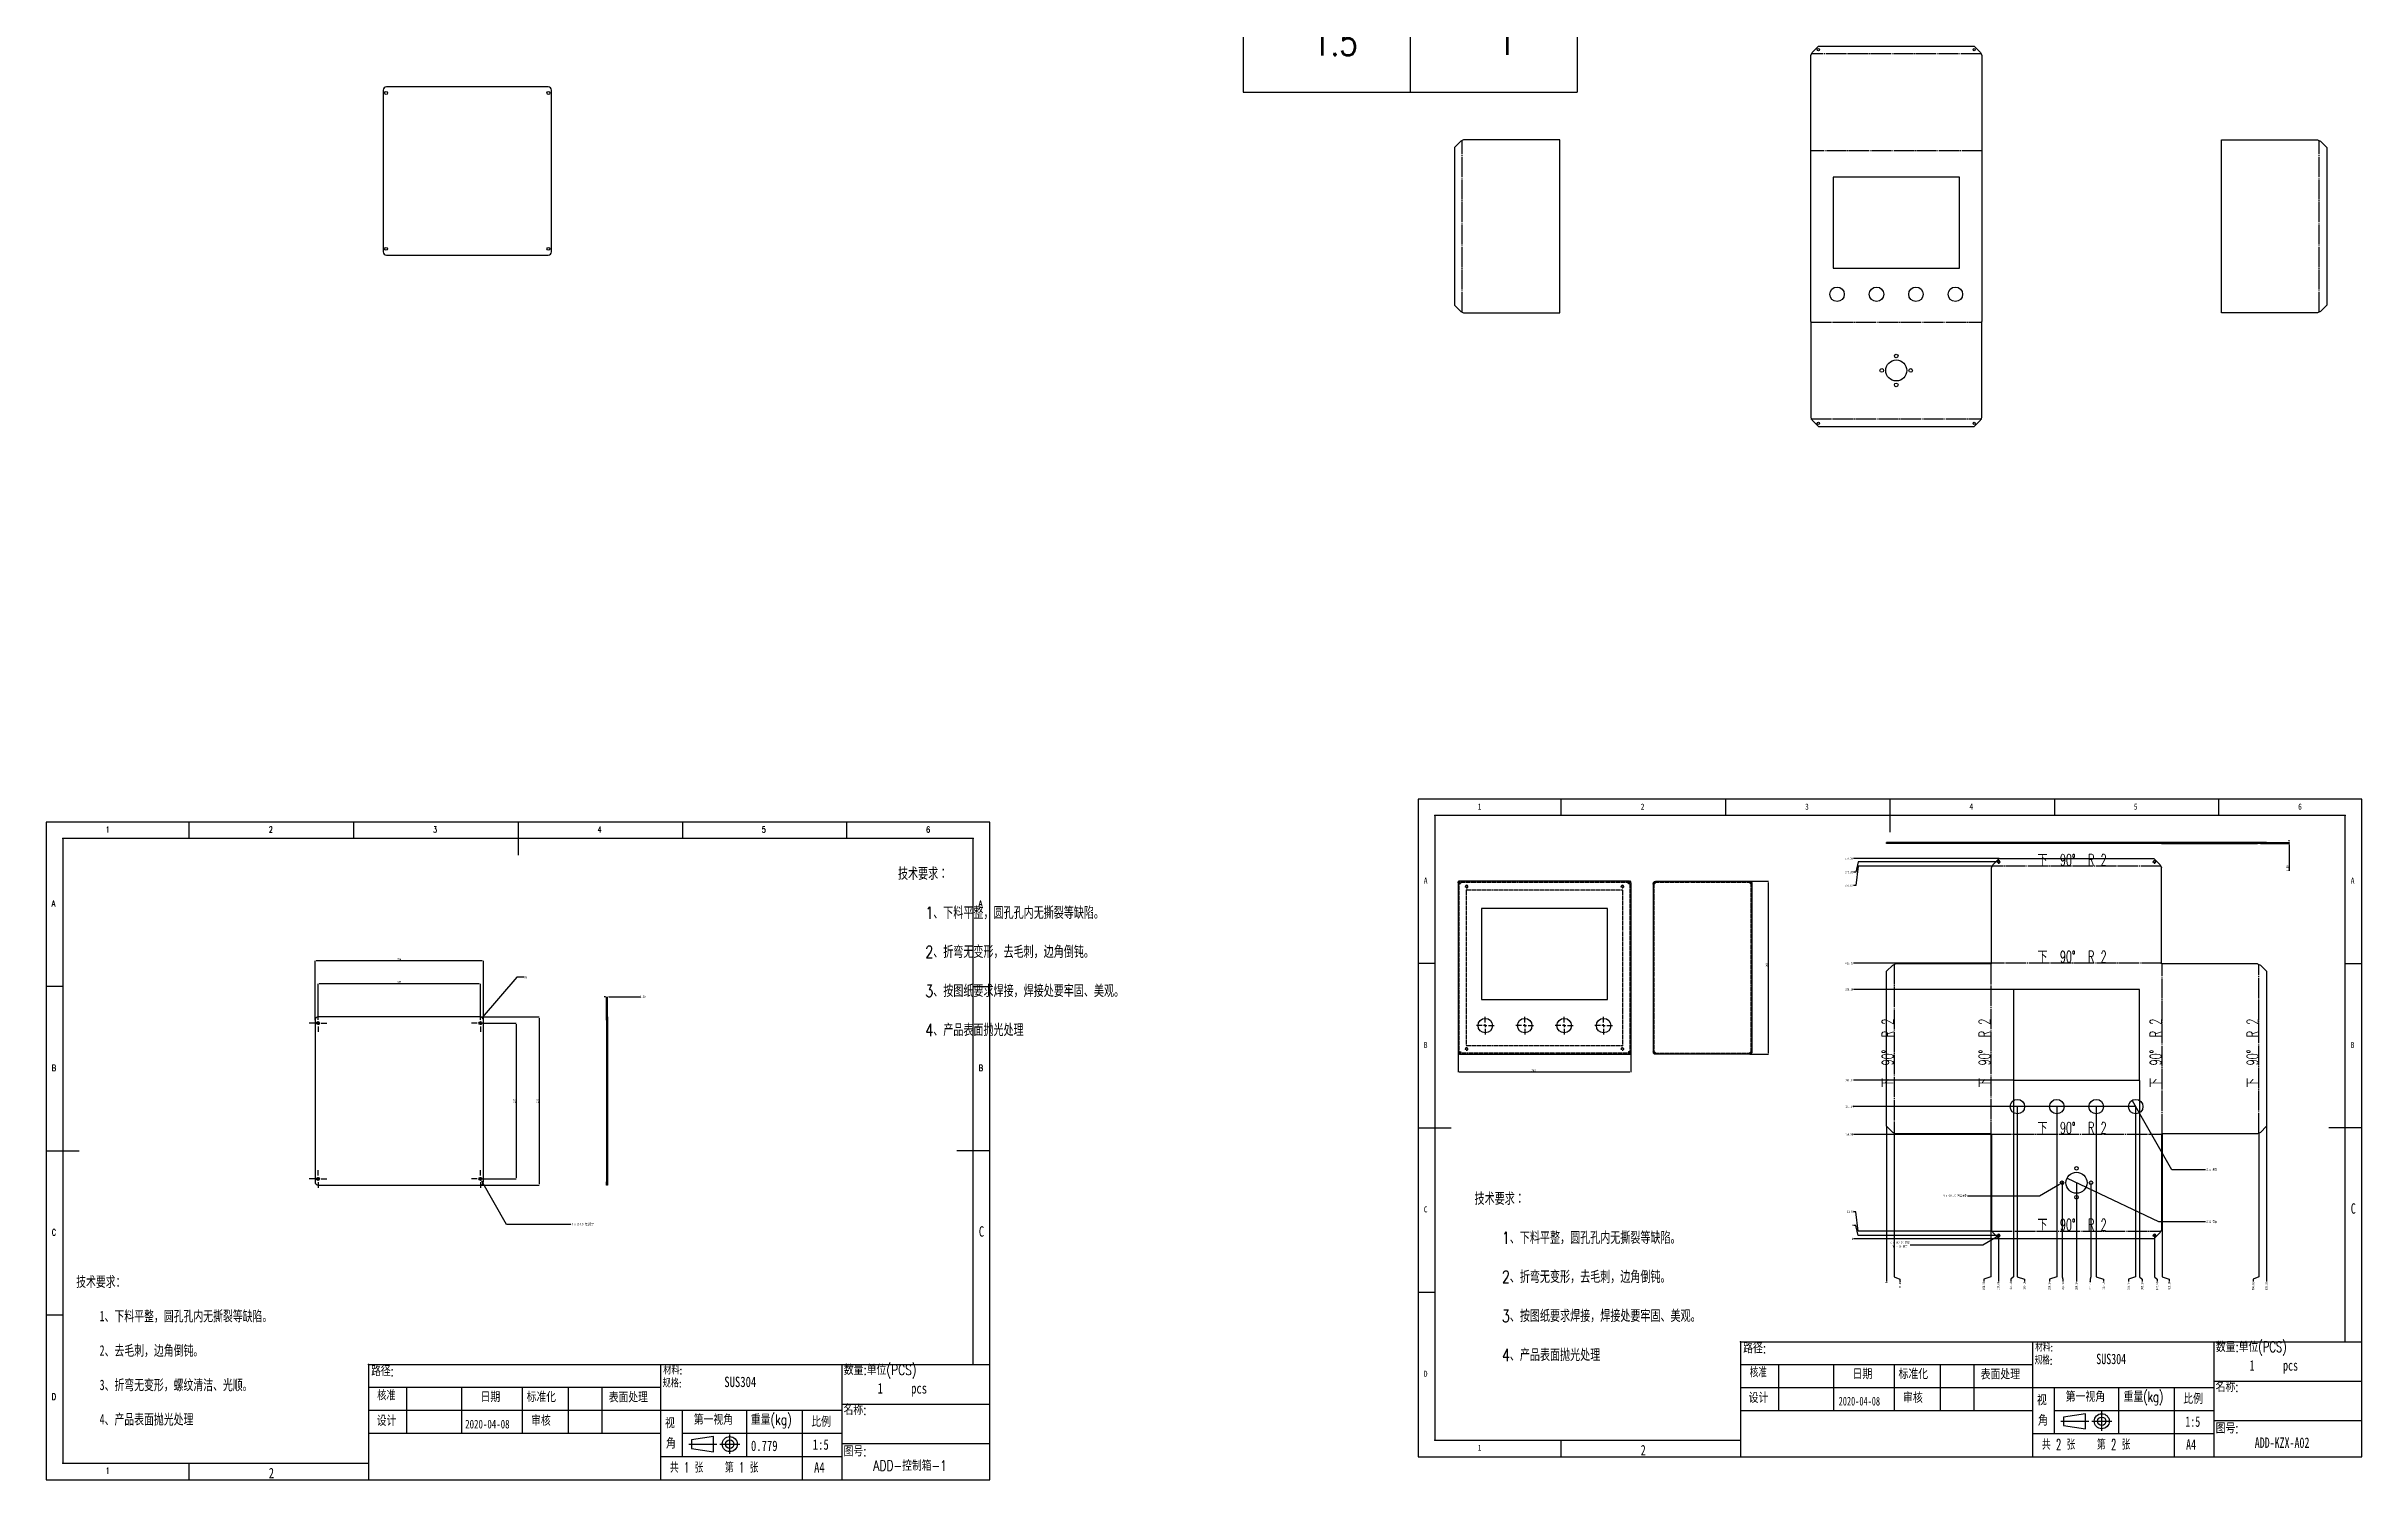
# Model space of a CAD drawing. Header units: millimetres. Extents: x -119 to 272154, y -82298 to 3601.
# Drawn here: x -119 to 3403, y 961 to 3141 of the extents above; entities that cross this region are included whole.
import ezdxf
from ezdxf.enums import TextEntityAlignment as Align

# ---------------------------------------------------------------- set-up
doc = ezdxf.new("R2010")
doc.units = ezdxf.units.MM
for name, pattern in [('SLD-中心线', [34.29, 30.48, -1.27, 1.27, -1.27]), ('SLD-实线', [0]), ('SLD-虚线', [1.905, 1.27, -0.635])]:
    doc.linetypes.add(name, pattern=pattern)
doc.layers.add('FORMAT', color=8, linetype='SLD-实线')
doc.layers.add('尺寸线', color=3, linetype='SLD-实线')
doc.layers.add('标注线', color=3, linetype='Continuous', lineweight=18)
doc.styles.add('DIM', font='txt.shx', dxfattribs={"width": 0.8, "bigfont": 'bigfont.shx'})
doc.styles.add('SLDTEXTSTYLE0', font='TXT', dxfattribs={"width": 0.75, "bigfont": 'bigfont'})
doc.styles.add('SLDTEXTSTYLE1', font='TXT', dxfattribs={"width": 0.75})
doc.styles.add('SLDTEXTSTYLE2', font='TXT', dxfattribs={"width": 0.7})
doc.styles.add('SLDTEXTSTYLE3', font='TXT', dxfattribs={"width": 0.7, "bigfont": 'bigfont'})
doc.styles.add('SLDTEXTSTYLE4', font='TXT', dxfattribs={"width": 0.585714, "bigfont": 'bigfont'})
doc.styles.add('SLDTEXTSTYLE7', font='TXT', dxfattribs={"width": 0.609091, "bigfont": 'bigfont'})
doc.styles.get("Standard").update_dxf_attribs({"font": 'arial.ttf'})
doc.dimstyles.new('SLDDIMSTYLE0', dxfattribs={"dimtxt": 3.5, "dimasz": 1.8, "dimexe": 0, "dimexo": 0.0625, "dimgap": 0.875, "dimtad": 1, "dimrnd": 1e-09, "dimzin": 12, "dimdsep": 46, "dimtxsty": 'SLDTEXTSTYLE2', "dimcen": 0.09, "dimadec": 0, "dimazin": 0, "dimtfac": 1, "dimtofl": 0, "dimtmove": 0, "dimatfit": 3, "dimfxl": 0, "dimtolj": 1, "dimtzin": 12, "dimarcsym": 0})
doc.dimstyles.new('SLDDIMSTYLE1', dxfattribs={"dimtxt": 3.5, "dimasz": 0.266667, "dimexe": 0, "dimexo": 0.0625, "dimgap": 0.875, "dimtad": 0, "dimtih": 1, "dimtoh": 1, "dimdec": 0, "dimrnd": 1e-09, "dimdsep": 46, "dimtxsty": 'SLDTEXTSTYLE2', "dimblk1": 'ORIGIN', "dimblk2": 'ORIGIN', "dimsah": 1, "dimcen": 0.09, "dimadec": 0, "dimazin": 0, "dimtfac": 1, "dimtdec": 0, "dimtofl": 0, "dimtmove": 0, "dimatfit": 3, "dimldrblk": 'ORIGIN', "dimfxl": 0, "dimtolj": 1, "dimtzin": 12, "dimarcsym": 0})
doc.dimstyles.new('SLDDIMSTYLE2', dxfattribs={"dimtxt": 3.5, "dimasz": 1.8, "dimexe": 0, "dimexo": 0.0625, "dimgap": 0.875, "dimtad": 0, "dimtih": 1, "dimtoh": 1, "dimrnd": 1e-09, "dimzin": 12, "dimdsep": 46, "dimtxsty": 'SLDTEXTSTYLE2', "dimcen": 0.09, "dimadec": 0, "dimazin": 0, "dimtfac": 1, "dimtofl": 0, "dimtmove": 0, "dimatfit": 3, "dimfxl": 0, "dimtolj": 1, "dimtzin": 12, "dimarcsym": 0})
doc.dimstyles.new('SLDDIMSTYLE3', dxfattribs={"dimtxt": 3.5, "dimasz": 1.8, "dimexe": 0, "dimexo": 0.0625, "dimgap": 0.875, "dimtad": 0, "dimtih": 1, "dimtoh": 1, "dimrnd": 1e-09, "dimzin": 4, "dimdsep": 46, "dimtxsty": 'SLDTEXTSTYLE2', "dimcen": 0.09, "dimadec": 0, "dimazin": 0, "dimtfac": 1, "dimtofl": 0, "dimtmove": 0, "dimatfit": 3, "dimfxl": 0, "dimtolj": 1, "dimtzin": 12, "dimarcsym": 0})
doc.dimstyles.new('SLDDIMSTYLE4', dxfattribs={"dimtxt": 3.5, "dimasz": 1.8, "dimexe": 0, "dimexo": 0.0625, "dimgap": 0.875, "dimtad": 0, "dimtih": 1, "dimtoh": 1, "dimrnd": 1e-09, "dimzin": 12, "dimdsep": 46, "dimtxsty": 'SLDTEXTSTYLE2', "dimblk1": 'NONE', "dimsah": 1, "dimcen": 0, "dimadec": 0, "dimazin": 0, "dimtfac": 1, "dimtmove": 0, "dimatfit": 3, "dimldrblk": 'NONE', "dimfxl": 0, "dimtolj": 1, "dimtzin": 12, "dimarcsym": 0})
doc.dimstyles.new('SLDDIMSTYLE5', dxfattribs={"dimtxt": 3.5, "dimasz": 1.8, "dimexe": 0, "dimexo": 0.0625, "dimgap": 0.875, "dimtad": 0, "dimtih": 1, "dimtoh": 1, "dimrnd": 1e-09, "dimzin": 4, "dimdsep": 46, "dimtxsty": 'SLDTEXTSTYLE2', "dimblk1": 'NONE', "dimsah": 1, "dimcen": 0, "dimadec": 0, "dimazin": 0, "dimtfac": 1, "dimtmove": 0, "dimatfit": 3, "dimldrblk": 'NONE', "dimfxl": 0, "dimtolj": 1, "dimtzin": 12, "dimarcsym": 0})
doc.dimstyles.new('SLDDIMSTYLE6', dxfattribs={"dimtxt": 3.5, "dimasz": 1.8, "dimexe": 0, "dimexo": 0.0625, "dimgap": 0.875, "dimtad": 1, "dimrnd": 1e-09, "dimzin": 4, "dimdsep": 46, "dimtxsty": 'SLDTEXTSTYLE2', "dimcen": 0.09, "dimadec": 0, "dimazin": 0, "dimtfac": 1, "dimtmove": 0, "dimatfit": 3, "dimfxl": 0, "dimtolj": 1, "dimtzin": 12, "dimarcsym": 0})

msp = doc.modelspace()

# ---------------------------------------------------------------- texts
at = {"color": 7, "linetype": 'Continuous'}
for s, insert, char_height, attachment_point, style in [('1', (2057.964, 1989.715), 9.26, 1, 'SLDTEXTSTYLE1'), ('2', (2305.881, 1989.715), 9.26, 1, 'SLDTEXTSTYLE1'), ('3', (2555.881, 1989.715), 9.26, 1, 'SLDTEXTSTYLE1'), ('4', (2805.881, 1989.715), 9.26, 1, 'SLDTEXTSTYLE1'), ('5', (3055.881, 1989.715), 9.26, 1, 'SLDTEXTSTYLE1'), ('6', (3305.881, 1989.715), 9.26, 1, 'SLDTEXTSTYLE1'), ('1', (-29.008, 1954.835), 9.26, 1, 'SLDTEXTSTYLE3'), ('2', (218.909, 1954.835), 9.26, 1, 'SLDTEXTSTYLE3'), ('3', (468.909, 1954.835), 9.26, 1, 'SLDTEXTSTYLE3'), ('4', (718.909, 1954.835), 9.26, 1, 'SLDTEXTSTYLE3'), ('5', (968.909, 1954.835), 9.26, 1, 'SLDTEXTSTYLE3'), ('6', (1218.909, 1954.835), 9.26, 1, 'SLDTEXTSTYLE3'), ('\\M+189BA  90\\M+1818B  R 2', (2961.992, 1912.923), 17.5, 2, 'SLDTEXTSTYLE7'), ('A', (1975.881, 1877.215), 9.26, 1, 'SLDTEXTSTYLE1'), ('A', (3385.881, 1877.215), 9.26, 1, 'SLDTEXTSTYLE1'), ('A', (-111.091, 1842.335), 9.26, 1, 'SLDTEXTSTYLE3'), ('A', (1298.909, 1842.335), 9.26, 1, 'SLDTEXTSTYLE3'), ('\\M+189BA  90\\M+1818B  R 2', (2961.992, 1765.604), 17.5, 2, 'SLDTEXTSTYLE7'), ('B', (1975.881, 1627.215), 9.26, 1, 'SLDTEXTSTYLE1'), ('B', (3385.881, 1627.215), 9.26, 1, 'SLDTEXTSTYLE1'), ('B', (-111.091, 1592.335), 9.26, 1, 'SLDTEXTSTYLE3'), ('B', (1298.909, 1592.335), 9.26, 1, 'SLDTEXTSTYLE3'), ('\\M+189BA  90\\M+1818B  R 2', (2961.992, 1505.284), 17.5, 2, 'SLDTEXTSTYLE7'), ('C', (1975.881, 1377.215), 9.26, 1, 'SLDTEXTSTYLE1'), ('C', (3386.011, 1381.83), 15.875, 1, 'SLDTEXTSTYLE2'), ('C', (-111.091, 1342.335), 9.26, 1, 'SLDTEXTSTYLE3'), ('C', (1299.039, 1346.95), 15.875, 1, 'SLDTEXTSTYLE1'), ('\\M+189BA  90\\M+1818B  R 2', (2961.992, 1357.964), 17.5, 2, 'SLDTEXTSTYLE7'), ('\\M+19848\\M+18C61:', (2479.006, 1169.665), 15.875, 2, 'SLDTEXTSTYLE3'), ('\\M+18DDE\\M+197BF:', (2905.942, 1168.619), 11.90625, 1, 'SLDTEXTSTYLE3'), ('\\M+19094\\M+197CA:单\\M+188CA(PCS)', (3180.679, 1171.476), 15.875, 1, 'SLDTEXTSTYLE3'), ('\\M+19848\\M+18C61:', (392.034, 1134.785), 15.875, 2, 'SLDTEXTSTYLE0'), ('\\M+18DDE\\M+197BF:', (818.97, 1133.738), 11.90625, 1, 'SLDTEXTSTYLE0'), ('\\M+19094\\M+197CA:单\\M+188CA(PCS)', (1093.706, 1136.596), 15.875, 1, 'SLDTEXTSTYLE0'), ('D', (1975.881, 1127.215), 9.26, 1, 'SLDTEXTSTYLE1'), ('\\M+18A6A\\M+18F79', (2484.734, 1130.696), 13.22917, 2, 'SLDTEXTSTYLE3'), ('\\M+193FA\\M+18AFA', (2643.134, 1130.243), 15.875, 2, 'SLDTEXTSTYLE3'), ('标\\M+18F79\\M+189BB', (2720.5, 1130.243), 15.875, 2, 'SLDTEXTSTYLE3'), ('\\M+1955C\\M+196CA处\\M+1979D', (2852.889, 1129.781), 15.875, 2, 'SLDTEXTSTYLE3'), ('D', (-111.091, 1092.335), 9.26, 1, 'SLDTEXTSTYLE3'), ('\\M+18A6A\\M+18F79', (397.761, 1095.816), 13.22917, 2, 'SLDTEXTSTYLE0'), ('\\M+193FA\\M+18AFA', (556.161, 1095.363), 15.875, 2, 'SLDTEXTSTYLE0'), ('标\\M+18F79\\M+189BB', (633.528, 1095.363), 15.875, 2, 'SLDTEXTSTYLE0'), ('\\M+1955C\\M+196CA处\\M+1979D', (765.917, 1094.901), 15.875, 2, 'SLDTEXTSTYLE0'), ('设计', (2485.087, 1094.109), 15.875, 2, 'SLDTEXTSTYLE3'), ('审\\M+18A6A', (2719.873, 1094.219), 15.875, 2, 'SLDTEXTSTYLE3'), ('视', (2916.09, 1090.42), 15.875, 2, 'SLDTEXTSTYLE3'), ('\\M+191E6\\M+188EA视\\M+18A70', (2982.306, 1095.746), 15.875, 2, 'SLDTEXTSTYLE3'), ('\\M+18F64\\M+197CA(kg)', (3070.56, 1095.746), 15.875, 2, 'SLDTEXTSTYLE3'), ('\\M+194E4\\M+197E1', (3146.14, 1092.594), 15.875, 2, 'SLDTEXTSTYLE3'), ('\\M+196BC\\M+18FCC:', (3180.263, 1110.823), 15.875, 1, 'SLDTEXTSTYLE3'), ('设计', (398.115, 1059.229), 15.875, 2, 'SLDTEXTSTYLE0'), ('审\\M+18A6A', (632.901, 1059.339), 15.875, 2, 'SLDTEXTSTYLE0'), ('视', (829.118, 1055.54), 15.875, 2, 'SLDTEXTSTYLE0'), ('\\M+191E6\\M+188EA视\\M+18A70', (895.333, 1060.866), 15.875, 2, 'SLDTEXTSTYLE0'), ('\\M+18F64\\M+197CA(kg)', (983.587, 1060.866), 15.875, 2, 'SLDTEXTSTYLE0'), ('\\M+194E4\\M+197E1', (1059.168, 1057.714), 15.875, 2, 'SLDTEXTSTYLE0'), ('\\M+196BC\\M+18FCC:', (1093.291, 1075.943), 15.875, 1, 'SLDTEXTSTYLE0'), ('\\M+18A70', (2917.647, 1059.628), 15.875, 2, 'SLDTEXTSTYLE3'), ('1:5', (3145.629, 1057.781), 15.875, 2, 'SLDTEXTSTYLE2'), ('\\M+18A70', (830.675, 1024.748), 15.875, 2, 'SLDTEXTSTYLE0'), ('1:5', (1058.657, 1022.901), 15.875, 2, 'SLDTEXTSTYLE1'), ('\\M+18BA4 2 张    \\M+191E6 2 张', (2916.241, 1022.951), 15.875, 1, 'SLDTEXTSTYLE4'), ('A4', (3135.405, 1022.951), 15.875, 1, 'SLDTEXTSTYLE2'), ('图\\M+18D86:', (3180.383, 1047.813), 15.875, 1, 'SLDTEXTSTYLE3'), ('ADD-KZX-A02', (3281.449, 1025.747), 15.875, 2, 'SLDTEXTSTYLE2'), ('\\M+18BA4 1 张    \\M+191E6 1 张', (829.269, 988.071), 15.875, 1, 'SLDTEXTSTYLE4'), ('A4', (1048.432, 988.071), 15.875, 1, 'SLDTEXTSTYLE1'), ('图\\M+18D86:', (1093.411, 1012.933), 15.875, 1, 'SLDTEXTSTYLE0'), ('ADD-\\M+18D54\\M+190A7\\M+194A0-1', (1194.548, 990.867), 15.875, 2, 'SLDTEXTSTYLE0'), ('1', (2057.964, 1014.715), 9.26, 1, 'SLDTEXTSTYLE1'), ('2', (2305.881, 1014.422), 15.875, 1, 'SLDTEXTSTYLE2'), ('1', (-29.008, 979.835), 9.26, 1, 'SLDTEXTSTYLE3'), ('2', (218.909, 979.542), 15.875, 1, 'SLDTEXTSTYLE1')]:
    msp.add_mtext(s, dxfattribs=dict(at, insert=insert, char_height=char_height, attachment_point=attachment_point, style=style))
at = {"color": 7, "linetype": 'Continuous', "char_height": 17.5, "attachment_point": 2, "rotation": 90, "style": 'SLDTEXTSTYLE7'}
for insert in [(2672.692, 1610.11), (2820.012, 1610.11), (3080.332, 1610.11), (3227.651, 1610.11)]:
    msp.add_mtext('\\M+189BA  90\\M+1818B  R 2', dxfattribs=dict(at, insert=insert))
at = {"layer": 'FORMAT'}
for s, insert, char_height, attachment_point, style in [('规\\M+18A69:', (2905.008, 1148.728), 11.9062, 1, 'SLDTEXTSTYLE3'), ('SUS304', (2998.88, 1153.102), 15.875, 1, 'SLDTEXTSTYLE2'), ('1', (3232.08, 1143.213), 15.875, 1, 'SLDTEXTSTYLE2'), ('pcs', (3283.003, 1143.213), 15.875, 1, 'SLDTEXTSTYLE2'), ('规\\M+18A69:', (818.036, 1113.848), 11.9062, 1, 'SLDTEXTSTYLE0'), ('SUS304', (911.907, 1118.222), 15.875, 1, 'SLDTEXTSTYLE1'), ('1', (1145.107, 1108.333), 15.875, 1, 'SLDTEXTSTYLE1'), ('pcs', (1196.031, 1108.333), 15.875, 1, 'SLDTEXTSTYLE1'), ('2020-04-08', (2638.437, 1087.549), 13.2292, 2, 'SLDTEXTSTYLE2'), ('2020-04-08', (551.465, 1052.669), 13.2292, 2, 'SLDTEXTSTYLE1'), ('0.779', (952.432, 1020.945), 15.875, 1, 'SLDTEXTSTYLE1')]:
    msp.add_mtext(s, dxfattribs=dict(at, insert=insert, char_height=char_height, attachment_point=attachment_point, style=style))

# ---------------------------------------------------------------- blocks, each defined once
blk = doc.blocks.new('工程图7')
at = {"color": 179, "linetype": 'SLD-实线'}
blk.add_line((0, 28), (0, 0), dxfattribs=at)
blk = doc.blocks.new('块1')
at = {"color": 179, "linetype": 'SLD-实线'}
blk.add_line((0, 0), (90, 0), dxfattribs=at)
blk = doc.blocks.new('工程图55')
at = {"color": 179, "linetype": 'SLD-实线'}
for p, q in [((292, 205), (5, 205)), ((5, 205), (5, 5)), ((48.5, 200), (48.5, 205)), ((98.5, 205), (98.5, 200)), ((148.5, 205), (148.5, 195)), ((198.5, 205), (198.5, 200)), ((248.5, 200), (248.5, 205)), ((292, 5), (292, 205)), ((287, 200), (10, 200)), ((10, 200), (10, 10)), ((287, 40), (287, 200)), ((10, 155), (5, 155)), ((287, 155), (292, 155)), ((5, 105), (15, 105)), ((292, 105), (282, 105)), ((10, 55), (5, 55)), ((10, 10), (103.06, 10)), ((48.5, 5), (48.5, 10)), ((5, 5), (292, 5))]:
    blk.add_line(p, q, dxfattribs=at)
blk = doc.blocks.new('块8')
at = {"color": 179, "linetype": 'SLD-中心线'}
for p, q in [((0, 2.91), (8.52, 2.91)), ((9.42, 2.93), (15.53, 2.93)), ((12.44, 5.86), (12.44, 0))]:
    blk.add_line(p, q, dxfattribs=at)
at = {"color": 179, "linetype": 'SLD-实线'}
for p, q in [((7.49, 5.22), (0.81, 4.21)), ((0.81, 4.21), (0.81, 1.62)), ((0.81, 1.62), (7.49, 0.61)), ((7.49, 0.61), (7.49, 5.22))]:
    blk.add_line(p, q, dxfattribs=at)
at = {"layer": 'FORMAT'}
for radius in [2.28, 1.28]:
    blk.add_circle((12.48, 2.93), radius, dxfattribs=at)
blk = doc.blocks.new('SW_NOTE_0')
at = {"layer": '尺寸线', "color": 0, "attachment_point": 1, "style": 'SLDTEXTSTYLE0'}
for s, insert, char_height in [('\\M+18B5A术\\M+19776\\M+18B81\\M+18146', (0, 4.77), 3.7042), ('1\\M+18141\\M+189BA\\M+197BF\\M+195BD\\M+190AE\\M+18143圆\\M+18D45\\M+18D45\\M+193E0\\M+19DD9\\M+19D99\\M+197F4\\M+19399\\M+1E39E\\M+1E89C\\M+18142', (8.33, -7.1), 3.70417), ('2\\M+18141\\M+190DC\\M+19C5E\\M+19DD9变\\M+18C60\\M+18143\\M+18B8E\\M+196D1\\M+18E68\\M+18143边\\M+18A70\\M+1937C钝\\M+18142', (8.33, -18.98), 3.70417), ('3\\M+18141\\M+188C2图纸\\M+19776\\M+18B81焊\\M+190DA\\M+18143焊\\M+190DA处\\M+19776\\M+19853\\M+18CC5\\M+18141\\M+194FC观\\M+18142', (8.33, -30.86), 3.70417), ('4\\M+18141产\\M+19569\\M+1955C\\M+196CA\\M+19D65\\M+18CF5处\\M+1979D', (8.33, -42.74), 3.7042)]:
    blk.add_mtext(s, dxfattribs=dict(at, insert=insert, char_height=char_height))
blk = doc.blocks.new('*D47')
at = {"layer": 'Defpoints', "color": 0, "transparency": 16777216}
for p in [(2028, 1609.5), (2291, 1609.5), (2028, 1581.5)]:
    blk.add_point(p, dxfattribs=at)
at = {"layer": '尺寸线', "color": 0, "lineweight": -2, "transparency": 16777216}
for p, q in [((2028, 1609.4), (2028, 1581.5)), ((2291, 1609.4), (2291, 1581.5)), ((2289.2, 1581.5), (2029.8, 1581.5))]:
    blk.add_line(p, q, dxfattribs=at)
at = {"layer": '尺寸线', "color": 0, "transparency": 16777216}
for points in [[(2029.8, 1581.8), (2029.8, 1581.2), (2028, 1581.5)], [(2289.2, 1581.8), (2289.2, 1581.2), (2291, 1581.5)]]:
    blk.add_solid(points, dxfattribs=at)
at = {"layer": '尺寸线', "color": 0, "transparency": 16777216, "insert": (2142.8, 1584.1), "char_height": 3.5, "attachment_point": 5, "style": 'SLDTEXTSTYLE2'}
blk.add_mtext('\\A1;263', dxfattribs=at)
blk = doc.blocks.new('SW_CENTERMARKSYMBOL_0')
at = {"layer": '尺寸线', "color": 0}
for p, q in [((-1, 0), (-2.7, 0)), ((0, 0), (-0.5, 0)), ((0, 1), (0, 2.7)), ((0, 0), (0, 0.5)), ((0, 0), (0, -0.5)), ((0, 0), (0.5, 0)), ((1, 0), (2.7, 0)), ((0, -1), (0, -2.7))]:
    blk.add_line(p, q, dxfattribs=at)
blk = doc.blocks.new('SW_CENTERMARKSYMBOL_1')
at = {"layer": '尺寸线', "color": 0}
for p, q in [((-1, 0), (-2.7, 0)), ((0, 0), (-0.5, 0)), ((0, 1), (0, 2.7)), ((0, 0), (0, 0.5)), ((0, 0), (0, -0.5)), ((0, 0), (0.5, 0)), ((1, 0), (2.7, 0)), ((0, -1), (0, -2.7))]:
    blk.add_line(p, q, dxfattribs=at)
blk = doc.blocks.new('SW_CENTERMARKSYMBOL_2')
at = {"layer": '尺寸线', "color": 0}
for p, q in [((-1, 0), (-2.7, 0)), ((0, 0), (-0.5, 0)), ((0, 1), (0, 2.7)), ((0, 0), (0, 0.5)), ((0, 0), (0, -0.5)), ((0, 0), (0.5, 0)), ((1, 0), (2.7, 0)), ((0, -1), (0, -2.7))]:
    blk.add_line(p, q, dxfattribs=at)
blk = doc.blocks.new('SW_CENTERMARKSYMBOL_3')
at = {"layer": '尺寸线', "color": 0}
for p, q in [((-1, 0), (-2.7, 0)), ((0, 0), (-0.5, 0)), ((0, 1), (0, 2.7)), ((0, 0), (0, 0.5)), ((0, 0), (0, -0.5)), ((0, 0), (0.5, 0)), ((1, 0), (2.7, 0)), ((0, -1), (0, -2.7))]:
    blk.add_line(p, q, dxfattribs=at)
blk = doc.blocks.new('*D48')
at = {"layer": 'Defpoints', "color": 0, "transparency": 16777216}
for p in [(2471.5, 1871.5), (2500.4, 1871.5), (2471.5, 1608.5)]:
    blk.add_point(p, dxfattribs=at)
at = {"layer": '尺寸线', "color": 0, "lineweight": -2, "transparency": 16777216}
for p, q in [((2471.6, 1871.5), (2500.4, 1871.5)), ((2500.4, 1610.3), (2500.4, 1869.7)), ((2471.6, 1608.5), (2500.4, 1608.5))]:
    blk.add_line(p, q, dxfattribs=at)
at = {"layer": '尺寸线', "color": 0, "transparency": 16777216}
for points in [[(2500.1, 1869.7), (2500.7, 1869.7), (2500.4, 1871.5)], [(2500.1, 1610.3), (2500.7, 1610.3), (2500.4, 1608.5)]]:
    blk.add_solid(points, dxfattribs=at)
at = {"layer": '尺寸线', "color": 0, "transparency": 16777216, "insert": (2497.8, 1744.5), "char_height": 3.5, "attachment_point": 5, "rotation": 90, "style": 'SLDTEXTSTYLE2'}
blk.add_mtext('\\A1;263', dxfattribs=at)
blk = doc.blocks.new('*D49')
at = {"layer": 'Defpoints', "color": 0, "transparency": 16777216}
for p in [(2679.6, 1499.1), (2679.6, 1499.1), (2679.6, 1262.8)]:
    blk.add_point(p, dxfattribs=at)
at = {"layer": '尺寸线', "color": 0, "lineweight": -2, "transparency": 16777216}
blk.add_line((2679.6, 1499), (2679.6, 1262.8), dxfattribs=at)
at = {"layer": '尺寸线', "color": 0, "transparency": 16777216, "insert": (2679.6, 1261.3), "char_height": 3.5, "attachment_point": 5, "rotation": 90, "style": 'SLDTEXTSTYLE2'}
blk.add_mtext('\\A1;0', dxfattribs=at)
blk = doc.blocks.new('_ORIGIN')
at = {"color": 0, "linetype": 'ByBlock'}
blk.add_line((0, 0), (-1, 0), dxfattribs=at)
blk.add_circle((0, 0), 0.5, dxfattribs=at)
blk = doc.blocks.new('*D50')
at = {"layer": 'Defpoints', "color": 0, "transparency": 16777216}
for p in [(2679.6, 1499.1), (2691.3, 1488.6), (2700.2, 1262.8)]:
    blk.add_point(p, dxfattribs=at)
at = {"layer": '尺寸线', "color": 0, "lineweight": -2, "transparency": 16777216}
for p, q in [((2691.3, 1488.5), (2691.3, 1270)), ((2691.3, 1270), (2700.2, 1266.4)), ((2700.2, 1266.4), (2700.2, 1262.8))]:
    blk.add_line(p, q, dxfattribs=at)
at = {"layer": '尺寸线', "color": 0, "transparency": 16777216, "insert": (2700.2, 1257.8), "char_height": 3.5, "attachment_point": 5, "rotation": 90, "style": 'SLDTEXTSTYLE2'}
blk.add_mtext('\\A1;11.66', dxfattribs=at)
blk = doc.blocks.new('*D51')
at = {"layer": 'Defpoints', "color": 0, "transparency": 16777216}
for p in [(2679.6, 1499.1), (2838.6, 1487.6), (2827.8, 1262.8)]:
    blk.add_point(p, dxfattribs=at)
at = {"layer": '尺寸线', "color": 0, "lineweight": -2, "transparency": 16777216}
for p, q in [((2838.6, 1487.5), (2838.6, 1270)), ((2838.6, 1270), (2827.8, 1266.4)), ((2827.8, 1266.4), (2827.8, 1262.8))]:
    blk.add_line(p, q, dxfattribs=at)
at = {"layer": '尺寸线', "color": 0, "transparency": 16777216, "insert": (2827.8, 1256.2), "char_height": 3.5, "attachment_point": 5, "rotation": 90, "style": 'SLDTEXTSTYLE2'}
blk.add_mtext('\\A1;158.98', dxfattribs=at)
blk = doc.blocks.new('*D52')
at = {"layer": 'Defpoints', "color": 0, "transparency": 16777216}
for p in [(2679.6, 1499.1), (2850.2, 1332.7), (2849.9, 1262.8)]:
    blk.add_point(p, dxfattribs=at)
at = {"layer": '尺寸线', "color": 0, "lineweight": -2, "transparency": 16777216}
for p, q in [((2850.2, 1332.7), (2850.2, 1270)), ((2850.2, 1270), (2849.9, 1266.4)), ((2849.9, 1266.4), (2849.9, 1262.8))]:
    blk.add_line(p, q, dxfattribs=at)
at = {"layer": '尺寸线', "color": 0, "transparency": 16777216, "insert": (2849.9, 1256.4), "char_height": 3.5, "attachment_point": 5, "rotation": 90, "style": 'SLDTEXTSTYLE2'}
blk.add_mtext('\\A1;170.64', dxfattribs=at)
blk = doc.blocks.new('*D53')
at = {"layer": 'Defpoints', "color": 0, "transparency": 16777216}
for p in [(2872.7, 1568.9), (2679.6, 1499.1), (2869, 1262.8)]:
    blk.add_point(p, dxfattribs=at)
at = {"layer": '尺寸线', "color": 0, "lineweight": -2, "transparency": 16777216}
for p, q in [((2872.7, 1568.8), (2872.7, 1270)), ((2872.7, 1270), (2869, 1266.4)), ((2869, 1266.4), (2869, 1262.8))]:
    blk.add_line(p, q, dxfattribs=at)
at = {"layer": '尺寸线', "color": 0, "transparency": 16777216, "insert": (2869, 1256.6), "char_height": 3.5, "attachment_point": 5, "rotation": 90, "style": 'SLDTEXTSTYLE2'}
blk.add_mtext('\\A1;193.14', dxfattribs=at)
blk = doc.blocks.new('*D54')
at = {"layer": 'Defpoints', "color": 0, "transparency": 16777216}
for p in [(2878.7, 1528.9), (2679.6, 1499.1), (2889.5, 1262.8)]:
    blk.add_point(p, dxfattribs=at)
at = {"layer": '尺寸线', "color": 0, "lineweight": -2, "transparency": 16777216}
for p, q in [((2878.7, 1528.8), (2878.7, 1270)), ((2878.7, 1270), (2889.5, 1266.4)), ((2889.5, 1266.4), (2889.5, 1262.8))]:
    blk.add_line(p, q, dxfattribs=at)
at = {"layer": '尺寸线', "color": 0, "transparency": 16777216, "insert": (2889.5, 1256.6), "char_height": 3.5, "attachment_point": 5, "rotation": 90, "style": 'SLDTEXTSTYLE2'}
blk.add_mtext('\\A1;199.14', dxfattribs=at)
blk = doc.blocks.new('*D55')
at = {"layer": 'Defpoints', "color": 0, "transparency": 16777216}
for p in [(2938.7, 1528.9), (2679.6, 1499.1), (2927.6, 1262.8)]:
    blk.add_point(p, dxfattribs=at)
at = {"layer": '尺寸线', "color": 0, "lineweight": -2, "transparency": 16777216}
for p, q in [((2938.7, 1528.8), (2938.7, 1270)), ((2938.7, 1270), (2927.6, 1266.4)), ((2927.6, 1266.4), (2927.6, 1262.8))]:
    blk.add_line(p, q, dxfattribs=at)
at = {"layer": '尺寸线', "color": 0, "transparency": 16777216, "insert": (2927.6, 1256.2), "char_height": 3.5, "attachment_point": 5, "rotation": 90, "style": 'SLDTEXTSTYLE2'}
blk.add_mtext('\\A1;259.14', dxfattribs=at)
blk = doc.blocks.new('*D56')
at = {"layer": 'Defpoints', "color": 0, "transparency": 16777216}
for p in [(2679.6, 1499.1), (2946.7, 1413), (2948.2, 1262.8)]:
    blk.add_point(p, dxfattribs=at)
at = {"layer": '尺寸线', "color": 0, "lineweight": -2, "transparency": 16777216}
for p, q in [((2946.7, 1413), (2946.7, 1270)), ((2946.7, 1270), (2948.2, 1266.4)), ((2948.2, 1266.4), (2948.2, 1262.8))]:
    blk.add_line(p, q, dxfattribs=at)
at = {"layer": '尺寸线', "color": 0, "transparency": 16777216, "insert": (2948.2, 1256.2), "char_height": 3.5, "attachment_point": 5, "rotation": 90, "style": 'SLDTEXTSTYLE2'}
blk.add_mtext('\\A1;267.14', dxfattribs=at)
blk = doc.blocks.new('*D57')
at = {"layer": 'Defpoints', "color": 0, "transparency": 16777216}
for p in [(2679.6, 1499.1), (2968.7, 1413), (2968.7, 1262.8)]:
    blk.add_point(p, dxfattribs=at)
at = {"layer": '尺寸线', "color": 0, "lineweight": -2, "transparency": 16777216}
blk.add_line((2968.7, 1413), (2968.7, 1262.8), dxfattribs=at)
at = {"layer": '尺寸线', "color": 0, "transparency": 16777216, "insert": (2968.7, 1256.2), "char_height": 3.5, "attachment_point": 5, "rotation": 90, "style": 'SLDTEXTSTYLE2'}
blk.add_mtext('\\A1;289.14', dxfattribs=at)
blk = doc.blocks.new('*D58')
at = {"layer": 'Defpoints', "color": 0, "transparency": 16777216}
for p in [(2679.6, 1499.1), (2990.7, 1413), (2989.3, 1262.8)]:
    blk.add_point(p, dxfattribs=at)
at = {"layer": '尺寸线', "color": 0, "lineweight": -2, "transparency": 16777216}
for p, q in [((2990.7, 1413), (2990.7, 1270)), ((2990.7, 1270), (2989.3, 1266.4)), ((2989.3, 1266.4), (2989.3, 1262.8))]:
    blk.add_line(p, q, dxfattribs=at)
at = {"layer": '尺寸线', "color": 0, "transparency": 16777216, "insert": (2989.3, 1257), "char_height": 3.5, "attachment_point": 5, "rotation": 90, "style": 'SLDTEXTSTYLE2'}
blk.add_mtext('\\A1;311.14', dxfattribs=at)
blk = doc.blocks.new('*D59')
at = {"layer": 'Defpoints', "color": 0, "transparency": 16777216}
for p in [(2998.7, 1528.9), (2679.6, 1499.1), (3009.9, 1262.8)]:
    blk.add_point(p, dxfattribs=at)
at = {"layer": '尺寸线', "color": 0, "lineweight": -2, "transparency": 16777216}
for p, q in [((2998.7, 1528.8), (2998.7, 1270)), ((2998.7, 1270), (3009.9, 1266.4)), ((3009.9, 1266.4), (3009.9, 1262.8))]:
    blk.add_line(p, q, dxfattribs=at)
at = {"layer": '尺寸线', "color": 0, "transparency": 16777216, "insert": (3009.9, 1256.6), "char_height": 3.5, "attachment_point": 5, "rotation": 90, "style": 'SLDTEXTSTYLE2'}
blk.add_mtext('\\A1;319.14', dxfattribs=at)
blk = doc.blocks.new('*D60')
at = {"layer": 'Defpoints', "color": 0, "transparency": 16777216}
for p in [(3058.7, 1528.9), (2679.6, 1499.1), (3048, 1262.8)]:
    blk.add_point(p, dxfattribs=at)
at = {"layer": '尺寸线', "color": 0, "lineweight": -2, "transparency": 16777216}
for p, q in [((3058.7, 1528.8), (3058.7, 1270)), ((3058.7, 1270), (3048, 1266.4)), ((3048, 1266.4), (3048, 1262.8))]:
    blk.add_line(p, q, dxfattribs=at)
at = {"layer": '尺寸线', "color": 0, "transparency": 16777216, "insert": (3048, 1256.2), "char_height": 3.5, "attachment_point": 5, "rotation": 90, "style": 'SLDTEXTSTYLE2'}
blk.add_mtext('\\A1;379.14', dxfattribs=at)
blk = doc.blocks.new('*D61')
at = {"layer": 'Defpoints', "color": 0, "transparency": 16777216}
for p in [(3064.7, 1568.9), (2679.6, 1499.1), (3068.5, 1262.8)]:
    blk.add_point(p, dxfattribs=at)
at = {"layer": '尺寸线', "color": 0, "lineweight": -2, "transparency": 16777216}
for p, q in [((3064.7, 1568.8), (3064.7, 1270)), ((3064.7, 1270), (3068.5, 1266.4)), ((3068.5, 1266.4), (3068.5, 1262.8))]:
    blk.add_line(p, q, dxfattribs=at)
at = {"layer": '尺寸线', "color": 0, "transparency": 16777216, "insert": (3068.5, 1256.2), "char_height": 3.5, "attachment_point": 5, "rotation": 90, "style": 'SLDTEXTSTYLE2'}
blk.add_mtext('\\A1;385.14', dxfattribs=at)
blk = doc.blocks.new('*D62')
at = {"layer": 'Defpoints', "color": 0, "transparency": 16777216}
for p in [(2679.6, 1499.1), (3087.2, 1332.7), (3091.3, 1262.8)]:
    blk.add_point(p, dxfattribs=at)
at = {"layer": '尺寸线', "color": 0, "lineweight": -2, "transparency": 16777216}
for p, q in [((3087.2, 1332.7), (3087.2, 1270)), ((3087.2, 1270), (3091.3, 1266.4)), ((3091.3, 1266.4), (3091.3, 1262.8))]:
    blk.add_line(p, q, dxfattribs=at)
at = {"layer": '尺寸线', "color": 0, "transparency": 16777216, "insert": (3091.3, 1256), "char_height": 3.5, "attachment_point": 5, "rotation": 90, "style": 'SLDTEXTSTYLE2'}
blk.add_mtext('\\A1;407.64', dxfattribs=at)
blk = doc.blocks.new('*D63')
at = {"layer": 'Defpoints', "color": 0, "transparency": 16777216}
for p in [(2679.6, 1499.1), (3098.9, 1487.6), (3109.7, 1262.8)]:
    blk.add_point(p, dxfattribs=at)
at = {"layer": '尺寸线', "color": 0, "lineweight": -2, "transparency": 16777216}
for p, q in [((3098.9, 1487.5), (3098.9, 1270)), ((3098.9, 1270), (3109.7, 1266.4)), ((3109.7, 1266.4), (3109.7, 1262.8))]:
    blk.add_line(p, q, dxfattribs=at)
at = {"layer": '尺寸线', "color": 0, "transparency": 16777216, "insert": (3109.7, 1256.4), "char_height": 3.5, "attachment_point": 5, "rotation": 90, "style": 'SLDTEXTSTYLE2'}
blk.add_mtext('\\A1;419.30', dxfattribs=at)
blk = doc.blocks.new('*D64')
at = {"layer": 'Defpoints', "color": 0, "transparency": 16777216}
for p in [(2679.6, 1499.1), (3246.2, 1488.6), (3237.3, 1262.8)]:
    blk.add_point(p, dxfattribs=at)
at = {"layer": '尺寸线', "color": 0, "lineweight": -2, "transparency": 16777216}
for p, q in [((3246.2, 1488.5), (3246.2, 1270)), ((3246.2, 1270), (3237.3, 1266.4)), ((3237.3, 1266.4), (3237.3, 1262.8))]:
    blk.add_line(p, q, dxfattribs=at)
at = {"layer": '尺寸线', "color": 0, "transparency": 16777216, "insert": (3237.3, 1255.8), "char_height": 3.5, "attachment_point": 5, "rotation": 90, "style": 'SLDTEXTSTYLE2'}
blk.add_mtext('\\A1;566.62', dxfattribs=at)
blk = doc.blocks.new('*D65')
at = {"layer": 'Defpoints', "color": 0, "transparency": 16777216}
for p in [(2679.6, 1499.1), (3257.9, 1499.1), (3257.9, 1262.8)]:
    blk.add_point(p, dxfattribs=at)
at = {"layer": '尺寸线', "color": 0, "lineweight": -2, "transparency": 16777216}
blk.add_line((3257.9, 1499), (3257.9, 1262.8), dxfattribs=at)
at = {"layer": '尺寸线', "color": 0, "transparency": 16777216, "insert": (3257.9, 1255.8), "char_height": 3.5, "attachment_point": 5, "rotation": 90, "style": 'SLDTEXTSTYLE2'}
blk.add_mtext('\\A1;578.28', dxfattribs=at)
blk = doc.blocks.new('*D66')
at = {"layer": 'Defpoints', "color": 0, "transparency": 16777216}
for p in [(2629.6, 1327.7), (2851, 1327.7), (2851, 1327.7)]:
    blk.add_point(p, dxfattribs=at)
at = {"layer": '尺寸线', "color": 0, "lineweight": -2, "transparency": 16777216}
blk.add_line((2850.9, 1327.7), (2629.6, 1327.7), dxfattribs=at)
at = {"layer": '尺寸线', "color": 0, "transparency": 16777216, "insert": (2628.1, 1327.7), "char_height": 3.5, "attachment_point": 5, "style": 'SLDTEXTSTYLE2'}
blk.add_mtext('\\A1;0', dxfattribs=at)
blk = doc.blocks.new('*D67')
at = {"layer": 'Defpoints', "color": 0, "transparency": 16777216}
for p in [(2629.6, 1348.3), (2850.2, 1332.7), (2851, 1327.7)]:
    blk.add_point(p, dxfattribs=at)
at = {"layer": '尺寸线', "color": 0, "lineweight": -2, "transparency": 16777216}
for p, q in [((2633.2, 1348.3), (2629.6, 1348.3)), ((2636.8, 1332.7), (2633.2, 1348.3)), ((2850.2, 1332.7), (2636.8, 1332.7))]:
    blk.add_line(p, q, dxfattribs=at)
at = {"layer": '尺寸线', "color": 0, "transparency": 16777216, "insert": (2627.9, 1348.3), "char_height": 3.5, "attachment_point": 5, "style": 'SLDTEXTSTYLE2'}
blk.add_mtext('\\A1;5', dxfattribs=at)
blk = doc.blocks.new('*D68')
at = {"layer": 'Defpoints', "color": 0, "transparency": 16777216}
for p in [(2629.6, 1368.9), (2840.5, 1339.4), (2851, 1327.7)]:
    blk.add_point(p, dxfattribs=at)
at = {"layer": '尺寸线', "color": 0, "lineweight": -2, "transparency": 16777216}
for p, q in [((2633.2, 1368.9), (2629.6, 1368.9)), ((2636.8, 1339.4), (2633.2, 1368.9)), ((2840.4, 1339.4), (2636.8, 1339.4))]:
    blk.add_line(p, q, dxfattribs=at)
at = {"layer": '尺寸线', "color": 0, "transparency": 16777216, "insert": (2624.7, 1368.9), "char_height": 3.5, "attachment_point": 5, "style": 'SLDTEXTSTYLE2'}
blk.add_mtext('\\A1;11.66', dxfattribs=at)
blk = doc.blocks.new('*D69')
at = {"layer": 'Defpoints', "color": 0, "transparency": 16777216}
for p in [(2629.6, 1486.7), (2839.5, 1486.7), (2851, 1327.7)]:
    blk.add_point(p, dxfattribs=at)
at = {"layer": '尺寸线', "color": 0, "lineweight": -2, "transparency": 16777216}
blk.add_line((2839.4, 1486.7), (2629.6, 1486.7), dxfattribs=at)
at = {"layer": '尺寸线', "color": 0, "transparency": 16777216, "insert": (2623, 1486.7), "char_height": 3.5, "attachment_point": 5, "style": 'SLDTEXTSTYLE2'}
blk.add_mtext('\\A1;158.98', dxfattribs=at)
blk = doc.blocks.new('*D70')
at = {"layer": 'Defpoints', "color": 0, "transparency": 16777216}
for p in [(2629.6, 1528.9), (3058.7, 1528.9), (2851, 1327.7)]:
    blk.add_point(p, dxfattribs=at)
at = {"layer": '尺寸线', "color": 0, "lineweight": -2, "transparency": 16777216}
blk.add_line((3058.7, 1528.9), (2629.6, 1528.9), dxfattribs=at)
at = {"layer": '尺寸线', "color": 0, "transparency": 16777216, "insert": (2623.6, 1528.9), "char_height": 3.5, "attachment_point": 5, "style": 'SLDTEXTSTYLE2'}
blk.add_mtext('\\A1;201.14', dxfattribs=at)
blk = doc.blocks.new('*D71')
at = {"layer": 'Defpoints', "color": 0, "transparency": 16777216}
for p in [(2629.6, 1568.9), (2872.7, 1568.9), (2851, 1327.7)]:
    blk.add_point(p, dxfattribs=at)
at = {"layer": '尺寸线', "color": 0, "lineweight": -2, "transparency": 16777216}
blk.add_line((2872.7, 1568.9), (2629.6, 1568.9), dxfattribs=at)
at = {"layer": '尺寸线', "color": 0, "transparency": 16777216, "insert": (2623.4, 1568.9), "char_height": 3.5, "attachment_point": 5, "style": 'SLDTEXTSTYLE2'}
blk.add_mtext('\\A1;241.14', dxfattribs=at)
blk = doc.blocks.new('*D72')
at = {"layer": 'Defpoints', "color": 0, "transparency": 16777216}
for p in [(2629.6, 1706.9), (2872.7, 1706.9), (2851, 1327.7)]:
    blk.add_point(p, dxfattribs=at)
at = {"layer": '尺寸线', "color": 0, "lineweight": -2, "transparency": 16777216}
blk.add_line((2872.7, 1706.9), (2629.6, 1706.9), dxfattribs=at)
at = {"layer": '尺寸线', "color": 0, "transparency": 16777216, "insert": (2623, 1706.9), "char_height": 3.5, "attachment_point": 5, "style": 'SLDTEXTSTYLE2'}
blk.add_mtext('\\A1;379.14', dxfattribs=at)
blk = doc.blocks.new('*D73')
at = {"layer": 'Defpoints', "color": 0, "transparency": 16777216}
for p in [(2629.6, 1747), (2839.5, 1747), (2851, 1327.7)]:
    blk.add_point(p, dxfattribs=at)
at = {"layer": '尺寸线', "color": 0, "lineweight": -2, "transparency": 16777216}
blk.add_line((2839.4, 1747), (2629.6, 1747), dxfattribs=at)
at = {"layer": '尺寸线', "color": 0, "transparency": 16777216, "insert": (2623.2, 1747), "char_height": 3.5, "attachment_point": 5, "style": 'SLDTEXTSTYLE2'}
blk.add_mtext('\\A1;419.30', dxfattribs=at)
blk = doc.blocks.new('*D74')
at = {"layer": 'Defpoints', "color": 0, "transparency": 16777216}
for p in [(2840.5, 1894.3), (2629.6, 1864.9), (2851, 1327.7)]:
    blk.add_point(p, dxfattribs=at)
at = {"layer": '尺寸线', "color": 0, "lineweight": -2, "transparency": 16777216}
for p, q in [((2636.8, 1894.3), (2633.2, 1864.9)), ((2840.4, 1894.3), (2636.8, 1894.3)), ((2633.2, 1864.9), (2629.6, 1864.9))]:
    blk.add_line(p, q, dxfattribs=at)
at = {"layer": '尺寸线', "color": 0, "transparency": 16777216, "insert": (2622.6, 1864.9), "char_height": 3.5, "attachment_point": 5, "style": 'SLDTEXTSTYLE2'}
blk.add_mtext('\\A1;566.62', dxfattribs=at)
blk = doc.blocks.new('*D75')
at = {"layer": 'Defpoints', "color": 0, "transparency": 16777216}
for p in [(2629.6, 1885.4), (2850.2, 1901), (2851, 1327.7)]:
    blk.add_point(p, dxfattribs=at)
at = {"layer": '尺寸线', "color": 0, "lineweight": -2, "transparency": 16777216}
for p, q in [((2633.2, 1885.4), (2629.6, 1885.4)), ((2636.8, 1901), (2633.2, 1885.4)), ((2850.2, 1901), (2636.8, 1901))]:
    blk.add_line(p, q, dxfattribs=at)
at = {"layer": '尺寸线', "color": 0, "transparency": 16777216, "insert": (2622.6, 1885.4), "char_height": 3.5, "attachment_point": 5, "style": 'SLDTEXTSTYLE2'}
blk.add_mtext('\\A1;573.28', dxfattribs=at)
blk = doc.blocks.new('*D76')
at = {"layer": 'Defpoints', "color": 0, "transparency": 16777216}
for p in [(2629.6, 1906), (2851, 1906), (2851, 1327.7)]:
    blk.add_point(p, dxfattribs=at)
at = {"layer": '尺寸线', "color": 0, "lineweight": -2, "transparency": 16777216}
blk.add_line((2850.9, 1906), (2629.6, 1906), dxfattribs=at)
at = {"layer": '尺寸线', "color": 0, "transparency": 16777216, "insert": (2622.6, 1906), "char_height": 3.5, "attachment_point": 5, "style": 'SLDTEXTSTYLE2'}
blk.add_mtext('\\A1;578.28', dxfattribs=at)
blk = doc.blocks.new('*D77')
at = {"layer": 'Defpoints', "color": 0, "transparency": 16777216}
for p in [(3053.3, 1538.4), (3064.2, 1519.3)]:
    blk.add_point(p, dxfattribs=at)
at = {"layer": '尺寸线', "color": 0, "lineweight": -2, "transparency": 16777216}
for p, q in [((3053.3, 1538.4), (3064.2, 1519.3)), ((3113.5, 1432.9), (3065.1, 1517.7)), ((3164.8, 1432.9), (3113.5, 1432.9))]:
    blk.add_line(p, q, dxfattribs=at)
at = {"layer": '尺寸线', "color": 0, "transparency": 16777216}
blk.add_solid([(3065.3, 1517.9), (3064.8, 1517.6), (3064.2, 1519.3)], dxfattribs=at)
at = {"layer": '尺寸线', "color": 0, "transparency": 16777216, "insert": (3173.9, 1432.9), "char_height": 3.5, "attachment_point": 5, "style": 'SLDTEXTSTYLE2'}
blk.add_mtext('\\A1;∅22 贯穿', dxfattribs=at)
blk = doc.blocks.new('_NONE')
blk = doc.blocks.new('*D78')
at = {"layer": 'Defpoints', "color": 0, "transparency": 16777216}
for p in [(2954.3, 1419.9), (2983.2, 1406.2)]:
    blk.add_point(p, dxfattribs=at)
at = {"layer": '尺寸线', "color": 0, "lineweight": -2, "transparency": 16777216}
for p, q in [((2954.3, 1419.9), (2983.2, 1406.2)), ((3094, 1353.5), (2984.8, 1405.4)), ((3164.8, 1353.5), (3094, 1353.5))]:
    blk.add_line(p, q, dxfattribs=at)
at = {"layer": '尺寸线', "color": 0, "transparency": 16777216}
blk.add_solid([(2985, 1405.7), (2984.7, 1405.1), (2983.2, 1406.2)], dxfattribs=at)
at = {"layer": '尺寸线', "color": 0, "transparency": 16777216, "insert": (3173.9, 1353.5), "char_height": 3.5, "attachment_point": 5, "style": 'SLDTEXTSTYLE2'}
blk.add_mtext('\\A1;∅32 贯穿', dxfattribs=at)
blk = doc.blocks.new('*D79')
at = {"layer": 'Defpoints', "color": 0, "transparency": 16777216}
for p in [(2944.4, 1411.7), (2949.1, 1414.4)]:
    blk.add_point(p, dxfattribs=at)
at = {"layer": '尺寸线', "color": 0, "lineweight": -2, "transparency": 16777216}
for p, q in [((2912.5, 1393.3), (2942.8, 1410.8)), ((2949.1, 1414.4), (2944.4, 1411.7)), ((2802.7, 1393.3), (2912.5, 1393.3))]:
    blk.add_line(p, q, dxfattribs=at)
at = {"layer": '尺寸线', "color": 0, "transparency": 16777216}
blk.add_solid([(2942.7, 1411), (2943, 1410.5), (2944.4, 1411.7)], dxfattribs=at)
at = {"layer": '尺寸线', "color": 0, "transparency": 16777216, "insert": (2783.8, 1393.3), "char_height": 3.5, "attachment_point": 5, "style": 'SLDTEXTSTYLE2'}
blk.add_mtext('\\A1;4 x ∅5.50 完全贯穿\\P', dxfattribs=at)
blk = doc.blocks.new('*D80')
at = {"layer": 'Defpoints', "color": 0, "transparency": 16777216}
for p in [(2848.8, 1331.9), (2851.7, 1333.6)]:
    blk.add_point(p, dxfattribs=at)
at = {"layer": '尺寸线', "color": 0, "lineweight": -2, "transparency": 16777216}
for p, q in [((2715.7, 1318.8), (2826.2, 1318.8)), ((2826.2, 1318.8), (2847.3, 1331)), ((2851.7, 1333.6), (2848.8, 1331.9))]:
    blk.add_line(p, q, dxfattribs=at)
at = {"layer": '尺寸线', "color": 0, "transparency": 16777216}
blk.add_solid([(2847.1, 1331.3), (2847.4, 1330.7), (2848.8, 1331.9)], dxfattribs=at)
at = {"layer": '尺寸线', "color": 0, "transparency": 16777216, "insert": (2700.2, 1318.8), "char_height": 3.5, "attachment_point": 5, "style": 'SLDTEXTSTYLE2'}
blk.add_mtext('\\A1;4 x ∅3.30 贯穿\\PM4 - 6H 贯穿\\P', dxfattribs=at)
blk = doc.blocks.new('*D81')
at = {"layer": 'Defpoints', "color": 0, "transparency": 16777216}
for p in [(3257.9, 1930.7), (3257.9, 1929.2), (3292.4, 1929.2)]:
    blk.add_point(p, dxfattribs=at)
at = {"layer": '尺寸线', "color": 0, "lineweight": -2, "transparency": 16777216}
for p, q in [((3258, 1930.7), (3292.4, 1930.7)), ((3258, 1929.2), (3292.4, 1929.2)), ((3292.4, 1932.5), (3292.4, 1934.3)), ((3292.4, 1930.7), (3292.4, 1929.2)), ((3292.4, 1927.4), (3292.4, 1887.6))]:
    blk.add_line(p, q, dxfattribs=at)
at = {"layer": '尺寸线', "color": 0, "transparency": 16777216}
for points in [[(3292.1, 1932.5), (3292.7, 1932.5), (3292.4, 1930.7)], [(3292.1, 1927.4), (3292.7, 1927.4), (3292.4, 1929.2)]]:
    blk.add_solid(points, dxfattribs=at)
at = {"layer": '尺寸线', "color": 0, "transparency": 16777216, "insert": (3289.8, 1891.5), "char_height": 3.5, "attachment_point": 5, "rotation": 90, "style": 'SLDTEXTSTYLE2'}
blk.add_mtext('\\A1;1.50', dxfattribs=at)
blk = doc.blocks.new('SW_NOTE_1')
at = {"layer": '尺寸线', "color": 0, "char_height": 3.175, "attachment_point": 1, "style": 'SLDTEXTSTYLE2'}
for s, insert in [('技术要求：', (0, 4.09)), ('1、下料平整，圆孔孔内无撕裂等缺陷。', (7.14, -6.37)), ('2、去毛刺，边角倒钝。', (7.14, -16.84)), ('3、折弯无变形，螺纹清洁、光顺。', (7.14, -27.31)), ('4、产品表面抛光处理', (7.14, -37.77))]:
    blk.add_mtext(s, dxfattribs=dict(at, insert=insert))
blk = doc.blocks.new('*D83')
at = {"layer": 'Defpoints', "color": 0, "transparency": 16777216}
for p in [(289.4, 1750.4), (289.4, 1660.4), (545.4, 1660.4)]:
    blk.add_point(p, dxfattribs=at)
at = {"layer": '尺寸线', "color": 0, "lineweight": -2, "transparency": 16777216}
for p, q in [((289.4, 1660.4), (289.4, 1750.4)), ((543.6, 1750.4), (291.2, 1750.4)), ((545.4, 1660.4), (545.4, 1750.4))]:
    blk.add_line(p, q, dxfattribs=at)
at = {"layer": '尺寸线', "color": 0, "transparency": 16777216}
for points in [[(291.2, 1750.7), (291.2, 1750.1), (289.4, 1750.4)], [(543.6, 1750.7), (543.6, 1750.1), (545.4, 1750.4)]]:
    blk.add_solid(points, dxfattribs=at)
at = {"layer": '尺寸线', "color": 0, "transparency": 16777216, "insert": (417.4, 1753), "char_height": 3.5, "attachment_point": 5, "style": 'SLDTEXTSTYLE2'}
blk.add_mtext('\\A1;256', dxfattribs=at)
blk = doc.blocks.new('*D84')
at = {"layer": 'Defpoints', "color": 0, "transparency": 16777216}
for p in [(293.9, 1715.4), (293.9, 1660.6), (540.9, 1660.6)]:
    blk.add_point(p, dxfattribs=at)
at = {"layer": '尺寸线', "color": 0, "lineweight": -2, "transparency": 16777216}
for p, q in [((293.9, 1660.7), (293.9, 1715.4)), ((539.1, 1715.4), (295.7, 1715.4)), ((540.9, 1660.7), (540.9, 1715.4))]:
    blk.add_line(p, q, dxfattribs=at)
at = {"layer": '尺寸线', "color": 0, "transparency": 16777216}
for points in [[(295.7, 1715.7), (295.7, 1715.1), (293.9, 1715.4)], [(539.1, 1715.7), (539.1, 1715.1), (540.9, 1715.4)]]:
    blk.add_solid(points, dxfattribs=at)
at = {"layer": '尺寸线', "color": 0, "transparency": 16777216, "insert": (417.4, 1718), "char_height": 3.5, "attachment_point": 5, "style": 'SLDTEXTSTYLE2'}
blk.add_mtext('\\A1;247', dxfattribs=at)
blk = doc.blocks.new('*D85')
at = {"layer": 'Defpoints', "color": 0, "transparency": 16777216}
for p in [(540.4, 1665.4), (540.4, 1409.4), (630.4, 1409.4)]:
    blk.add_point(p, dxfattribs=at)
at = {"layer": '尺寸线', "color": 0, "lineweight": -2, "transparency": 16777216}
for p, q in [((540.4, 1665.4), (630.4, 1665.4)), ((630.4, 1663.6), (630.4, 1411.2)), ((540.4, 1409.4), (630.4, 1409.4))]:
    blk.add_line(p, q, dxfattribs=at)
at = {"layer": '尺寸线', "color": 0, "transparency": 16777216}
for points in [[(630.1, 1663.6), (630.7, 1663.6), (630.4, 1665.4)], [(630.1, 1411.2), (630.7, 1411.2), (630.4, 1409.4)]]:
    blk.add_solid(points, dxfattribs=at)
at = {"layer": '尺寸线', "color": 0, "transparency": 16777216, "insert": (627.7, 1537.4), "char_height": 3.5, "attachment_point": 5, "rotation": 90, "style": 'SLDTEXTSTYLE2'}
blk.add_mtext('\\A1;256', dxfattribs=at)
blk = doc.blocks.new('*D86')
at = {"layer": 'Defpoints', "color": 0, "transparency": 16777216}
for p in [(545.6, 1655.9), (545.6, 1418.9), (595.4, 1418.9)]:
    blk.add_point(p, dxfattribs=at)
at = {"layer": '尺寸线', "color": 0, "lineweight": -2, "transparency": 16777216}
for p, q in [((545.7, 1655.9), (595.4, 1655.9)), ((595.4, 1654.1), (595.4, 1420.7)), ((545.7, 1418.9), (595.4, 1418.9))]:
    blk.add_line(p, q, dxfattribs=at)
at = {"layer": '尺寸线', "color": 0, "transparency": 16777216}
for points in [[(595.1, 1654.1), (595.7, 1654.1), (595.4, 1655.9)], [(595.1, 1420.7), (595.7, 1420.7), (595.4, 1418.9)]]:
    blk.add_solid(points, dxfattribs=at)
at = {"layer": '尺寸线', "color": 0, "transparency": 16777216, "insert": (592.7, 1537.4), "char_height": 3.5, "attachment_point": 5, "rotation": 90, "style": 'SLDTEXTSTYLE2'}
blk.add_mtext('\\A1;237', dxfattribs=at)
blk = doc.blocks.new('*D87')
at = {"layer": 'Defpoints', "color": 0, "transparency": 16777216}
for p in [(540.4, 1660.4), (543.6, 1664.2)]:
    blk.add_point(p, dxfattribs=at)
at = {"layer": '尺寸线', "color": 0, "lineweight": -2, "transparency": 16777216}
for p, q in [((596.1, 1725.5), (543.8, 1664.4)), ((607.1, 1725.5), (596.1, 1725.5)), ((540.3, 1660.4), (540.4, 1660.4)), ((540.4, 1660.3), (540.4, 1660.5))]:
    blk.add_line(p, q, dxfattribs=at)
at = {"layer": '尺寸线', "color": 0, "lineweight": -2, "transparency": 16777216, "xscale": 0.2666666667, "yscale": 0.2666666667, "zscale": 0.2666666667, "rotation": 229.4469973474555}
blk.add_blockref('_ORIGIN', (543.6, 1664.2), dxfattribs=at)
at = {"layer": '尺寸线', "color": 0, "transparency": 16777216, "insert": (610, 1725.5), "char_height": 3.5, "attachment_point": 5, "style": 'SLDTEXTSTYLE2'}
blk.add_mtext('\\A1;R5', dxfattribs=at)
blk = doc.blocks.new('*D88')
at = {"layer": 'Defpoints', "color": 0, "transparency": 16777216}
for p in [(539.7, 1420.8), (542, 1416.9)]:
    blk.add_point(p, dxfattribs=at)
at = {"layer": '尺寸线', "color": 0, "lineweight": -2, "transparency": 16777216}
for p, q in [((540.8, 1418.9), (540.9, 1418.9)), ((540.9, 1418.8), (540.9, 1419)), ((580.8, 1349.8), (542.9, 1415.4)), ((678.6, 1349.8), (580.8, 1349.8))]:
    blk.add_line(p, q, dxfattribs=at)
at = {"layer": '尺寸线', "color": 0, "transparency": 16777216}
blk.add_solid([(543.1, 1415.5), (542.6, 1415.2), (542, 1416.9)], dxfattribs=at)
at = {"layer": '尺寸线', "color": 0, "transparency": 16777216, "insert": (696.5, 1349.8), "char_height": 3.5, "attachment_point": 5, "style": 'SLDTEXTSTYLE2'}
blk.add_mtext('\\A1;4 x ∅4.5 完全贯穿\\P', dxfattribs=at)
blk = doc.blocks.new('*D89')
at = {"layer": 'Defpoints', "color": 0, "transparency": 16777216}
for p in [(734.3, 1695.9), (732.8, 1665.4), (734.3, 1665.4)]:
    blk.add_point(p, dxfattribs=at)
at = {"layer": '尺寸线', "color": 0, "lineweight": -2, "transparency": 16777216}
for p, q in [((731, 1695.9), (729.2, 1695.9)), ((732.8, 1665.4), (732.8, 1695.9)), ((734.3, 1665.4), (734.3, 1695.9)), ((736.1, 1695.9), (784, 1695.9))]:
    blk.add_line(p, q, dxfattribs=at)
at = {"layer": '尺寸线', "color": 0, "transparency": 16777216}
for points in [[(731, 1696.2), (731, 1695.6), (732.8, 1695.9)], [(736.1, 1696.2), (736.1, 1695.6), (734.3, 1695.9)]]:
    blk.add_solid(points, dxfattribs=at)
at = {"layer": '尺寸线', "color": 0, "transparency": 16777216, "insert": (787.9, 1695.9), "char_height": 3.5, "attachment_point": 5, "style": 'SLDTEXTSTYLE2'}
blk.add_mtext('\\A1;1.50', dxfattribs=at)
blk = doc.blocks.new('*T90')
at = {"color": 0, "linetype": 'ByBlock', "lineweight": -2, "transparency": 16777216}
for p, q in [((0, 0), (127, 0)), ((0, 0), (0, -78)), ((63.5, 0), (63.5, -78)), ((127, 0), (127, -78)), ((0, -39), (127, -39)), ((0, -78), (127, -78))]:
    blk.add_line(p, q, dxfattribs=at)
at = {"color": 0, "transparency": 16777216, "char_height": 10, "width": 60.5, "attachment_point": 5}
for s, insert in [('{\\fSimSun|b0|i0|c134|p2;料 厚}', (31.75, -19.5)), ('{\\fSimSun|b0|i0|c134|p2;件 数}', (95.25, -19.5))]:
    blk.add_mtext(s, dxfattribs=dict(at, insert=insert))
blk = doc.blocks.new('圆心打标')
at = {"layer": '标注线'}
for p, q in [((-2.5, 0), (2.5, 0)), ((0, 2.5), (0, -2.5))]:
    blk.add_line(p, q, dxfattribs=at)
blk = doc.blocks.new('拆图参数')
blk.add_blockref('*T90', (-63.5, 78))
at = {"layer": '标注线'}
blk.add_blockref('圆心打标', (67219.69, -21339.81), dxfattribs=at)
at = {"style": 'DIM', "width": 0.8}
blk.add_attdef('6', text='', height=10, dxfattribs=at).set_placement((-37.13, 18.91), align=Align.MIDDLE_LEFT)
blk.add_attdef('1', text='', height=10, dxfattribs=at).set_placement((36.65, 19.27), align=Align.MIDDLE_CENTER)

# ---------------------------------------------------------------- dimensions: what is measured, and where the dimension line sits
at = {"layer": '尺寸线'}
for feature_location, offset, dtype, origin, dimstyle, picture, middle in [((2850.956, 1906.006), (-221.346, 0), 0, (2850.956, 1327.727), 'SLDDIMSTYLE2', '*D76', (2622.61, 1906.006)), ((2850.249, 1901.006), (-220.639, -15.572), 0, (2850.956, 1327.727), 'SLDDIMSTYLE2', '*D75', (2622.61, 1885.434)), ((2840.456, 1894.346), (-210.846, -29.484), 0, (2850.956, 1327.727), 'SLDDIMSTYLE2', '*D74', (2622.61, 1864.862)), ((2839.456, 1747.026), (-209.846, 0), 0, (2850.956, 1327.727), 'SLDDIMSTYLE3', '*D73', (2623.222, 1747.026)), ((2872.749, 1706.867), (-243.139, 0), 0, (2850.956, 1327.727), 'SLDDIMSTYLE2', '*D72', (2623.018, 1706.867)), ((2872.749, 1568.867), (-243.139, 0), 0, (2850.956, 1327.727), 'SLDDIMSTYLE2', '*D71', (2623.426, 1568.867)), ((2872.749, 1568.867), (-3.794, -306.098), 1, (2679.61, 1499.074), 'SLDDIMSTYLE2', '*D53', (2868.955, 1256.585)), ((3064.749, 1568.867), (3.794, -306.098), 1, (2679.61, 1499.074), 'SLDDIMSTYLE2', '*D61', (3068.543, 1256.177)), ((3058.749, 1528.867), (-429.139, 0), 0, (2850.956, 1327.727), 'SLDDIMSTYLE2', '*D70', (2623.631, 1528.867)), ((2878.749, 1528.867), (10.778, -266.098), 1, (2679.61, 1499.074), 'SLDDIMSTYLE2', '*D54', (2889.527, 1256.585)), ((2938.749, 1528.867), (-11.143, -266.098), 1, (2679.61, 1499.074), 'SLDDIMSTYLE2', '*D55', (2927.606, 1256.177)), ((2998.749, 1528.867), (11.143, -266.098), 1, (2679.61, 1499.074), 'SLDDIMSTYLE2', '*D59', (3009.893, 1256.585)), ((3058.749, 1528.867), (-10.778, -266.098), 1, (2679.61, 1499.074), 'SLDDIMSTYLE2', '*D60', (3047.971, 1256.177)), ((2839.456, 1486.707), (-209.846, 0), 0, (2850.956, 1327.727), 'SLDDIMSTYLE2', '*D69', (2623.018, 1486.707)), ((2679.609755935, 1499.073682823), (0, -236.30490997), 1, (2679.609755935, 1499.073682823), 'SLDDIMSTYLE1', '*D49', (2679.609755935, 1261.281272853)), ((2691.27, 1488.574), (8.912, -225.805), 1, (2679.61, 1499.074), 'SLDDIMSTYLE2', '*D50', (2700.181, 1257.81)), ((2838.589, 1487.574), (-10.778, -224.805), 1, (2679.61, 1499.074), 'SLDDIMSTYLE2', '*D51', (2827.812, 1256.177)), ((2850.249, 1332.727), (-0.324, -69.958), 1, (2679.61, 1499.074), 'SLDDIMSTYLE2', '*D52', (2849.925, 1256.381)), ((2946.749, 1413.047), (1.428, -150.278), 1, (2679.61, 1499.074), 'SLDDIMSTYLE2', '*D56', (2948.177, 1256.177)), ((2968.749, 1413.047), (0, -150.278), 1, (2679.61, 1499.074), 'SLDDIMSTYLE2', '*D57', (2968.749, 1256.177)), ((2990.749, 1413.047), (-1.428, -150.278), 1, (2679.61, 1499.074), 'SLDDIMSTYLE2', '*D58', (2989.321, 1256.994)), ((3087.249, 1332.727), (4.043, -69.958), 1, (2679.61, 1499.074), 'SLDDIMSTYLE2', '*D62', (3091.292, 1255.973)), ((3098.909, 1487.574), (10.778, -224.805), 1, (2679.61, 1499.074), 'SLDDIMSTYLE3', '*D63', (3109.687, 1256.381)), ((3246.229, 1488.574), (-8.912, -225.805), 1, (2679.61, 1499.074), 'SLDDIMSTYLE2', '*D64', (3237.317, 1255.769)), ((3257.889, 1499.074), (0, -236.305), 1, (2679.61, 1499.074), 'SLDDIMSTYLE2', '*D65', (3257.889, 1255.769)), ((2840.456, 1339.387), (-210.846, 29.484), 0, (2850.956, 1327.727), 'SLDDIMSTYLE2', '*D68', (2624.651, 1368.871)), ((2850.249, 1332.727), (-220.639, 15.572), 0, (2850.956, 1327.727), 'SLDDIMSTYLE2', '*D67', (2627.918, 1348.299)), ((2850.956242513, 1327.727196244), (-221.346486579, 0), 0, (2850.956242513, 1327.727196244), 'SLDDIMSTYLE1', '*D66', (2628.122255935, 1327.727196244))]:
    dim = msp.add_ordinate_dim(feature_location=feature_location, offset=offset, dtype=dtype, origin=origin, dimstyle=dimstyle, dxfattribs=at)
    dim.commit()
    dim.dimension.update_dxf_attribs({"geometry": picture, "text_midpoint": middle})
for base, p1, p2, dimstyle, picture, middle in [((3292.409, 1929.214), (3257.889, 1930.714), (3257.889, 1929.214), 'SLDDIMSTYLE6', '*D81', (3292.409, 1891.526)), ((2500.414, 1871.49), (2471.5, 1608.49), (2471.5, 1871.49), 'SLDDIMSTYLE0', '*D48', (2500.414, 1744.542)), ((630.359, 1409.362), (540.359, 1665.362), (540.359, 1409.362), 'SLDDIMSTYLE0', '*D85', (630.359, 1537.362)), ((595.359, 1418.862), (545.609, 1655.862), (545.609, 1418.862), 'SLDDIMSTYLE0', '*D86', (595.359, 1537.362))]:
    dim = msp.add_linear_dim(base=base, p1=p1, p2=p2, angle=90, dimstyle=dimstyle, dxfattribs=at)
    dim.commit()
    dim.dimension.update_dxf_attribs({"geometry": picture, "text_midpoint": middle, "dimtype": 160})
for base, p1, p2, dimstyle, picture, middle in [((289.359, 1750.362), (545.359, 1660.362), (289.359, 1660.362), 'SLDDIMSTYLE0', '*D83', (417.359, 1750.362)), ((293.859, 1715.362), (540.859, 1660.612), (293.859, 1660.612), 'SLDDIMSTYLE0', '*D84', (417.359, 1715.362)), ((734.339, 1695.898), (732.839, 1665.362), (734.339, 1665.362), 'SLDDIMSTYLE3', '*D89', (787.906, 1695.898)), ((2027.962, 1581.518), (2290.962, 1609.49), (2027.962, 1609.49), 'SLDDIMSTYLE0', '*D47', (2142.807, 1581.518))]:
    dim = msp.add_linear_dim(base=base, p1=p1, p2=p2, dimstyle=dimstyle, dxfattribs=at)
    dim.commit()
    dim.dimension.update_dxf_attribs({"geometry": picture, "text_midpoint": middle, "dimtype": 160})
dim = msp.add_radius_dim(center=(540.359, 1660.362), mpoint=(543.61, 1664.161), dimstyle='SLDDIMSTYLE1', dxfattribs=at)
dim.commit()
dim.dimension.update_dxf_attribs({"geometry": '*D87', "text_midpoint": (610.011, 1725.546), "dimtype": 164})
for p1, p2, text, dimstyle, picture, middle in [((3053.304, 1538.424), (3064.194, 1519.309), '<> 贯穿', 'SLDDIMSTYLE4', '*D77', (3173.934, 1432.854)), ((539.734, 1420.81), (541.984, 1416.913), '4 x <> 完全贯穿\\P', 'SLDDIMSTYLE2', '*D88', (696.514, 1349.768)), ((2949.131, 1414.422), (2944.368, 1411.672), '4 x <> 完全贯穿\\P', 'SLDDIMSTYLE5', '*D79', (2783.752, 1393.277)), ((2954.297, 1419.913), (2983.201, 1406.18), '<> 贯穿', 'SLDDIMSTYLE4', '*D78', (3173.934, 1353.544)), ((2851.678, 1333.552), (2848.82, 1331.902), '4 x <> 贯穿\\PM4 - 6H 贯穿\\P', 'SLDDIMSTYLE5', '*D80', (2700.181, 1318.846))]:
    dim = msp.add_diameter_dim_2p(p1=p1, p2=p2, text=text, dimstyle=dimstyle, dxfattribs=at)
    dim.commit()
    dim.dimension.update_dxf_attribs({"geometry": picture, "text_midpoint": middle, "dimtype": 163})

# ---------------------------------------------------------------- linework, layer by layer
at = {"color": 7, "linetype": 'SLD-中心线'}
for p, q in [((2823.542, 3129.71), (2565.542, 3129.71)), ((2034.307, 2737.075), (2034.307, 2998.075)), ((3337.663, 2737.075), (3337.663, 2998.075)), ((2824.542, 2982.391), (2564.542, 2982.391)), ((2564.542, 2722.071), (2824.542, 2722.071)), ((2564.542, 2574.751), (2824.542, 2574.751)), ((3097.042, 1894.346), (2840.456, 1894.346)), ((2691.27, 1745.159), (2691.27, 1488.574)), ((2838.589, 1746.159), (2838.589, 1487.574)), ((3098.042, 1747.026), (2839.456, 1747.026)), ((3098.909, 1487.574), (3098.909, 1746.159)), ((3246.229, 1488.574), (3246.229, 1745.159)), ((2839.456, 1486.707), (3098.042, 1486.707)), ((2840.456, 1339.387), (3097.042, 1339.387))]:
    msp.add_line(p, q, dxfattribs=at)
at = {"color": 7, "linetype": 'SLD-实线'}
for p, q in [((392.866, 3074.878), (392.866, 2828.878)), ((643.866, 3079.878), (397.866, 3079.878)), ((648.866, 2828.878), (648.866, 3074.878)), ((2790.542, 2942.231), (2598.542, 2942.231)), ((2598.542, 2942.231), (2598.542, 2804.231)), ((2790.542, 2804.231), (2790.542, 2942.231)), ((397.866, 2823.878), (643.866, 2823.878)), ((2598.542, 2804.231), (2790.542, 2804.231)), ((2679.61, 1929.214), (2679.61, 1930.714)), ((2689.11, 1930.714), (2679.61, 1930.714)), ((2689.11, 1929.214), (2679.61, 1929.214)), ((2689.11, 1930.714), (2689.11, 1929.214)), ((2693.429, 1930.714), (2689.11, 1930.714)), ((2693.429, 1929.214), (2689.11, 1929.214)), ((2693.429, 1929.214), (2693.429, 1930.714)), ((2839.456, 1930.714), (2693.429, 1930.714)), ((2839.456, 1929.214), (2693.429, 1929.214)), ((2839.456, 1929.214), (2839.456, 1930.714)), ((2841.456, 1930.714), (2839.456, 1930.714)), ((2841.456, 1929.214), (2839.456, 1929.214)), ((2841.456, 1930.714), (2841.456, 1929.214)), ((2850.956, 1930.714), (2841.456, 1930.714)), ((2850.956, 1929.214), (2841.456, 1929.214)), ((2841.456, 1896.506), (2850.956, 1906.006)), ((2850.956, 1930.714), (2850.956, 1929.214)), ((3086.542, 1930.714), (2850.956, 1930.714)), ((3086.542, 1929.214), (2850.956, 1929.214)), ((2850.956, 1906.006), (3086.542, 1906.006)), ((3086.542, 1929.214), (3086.542, 1930.714)), ((3096.042, 1930.714), (3086.542, 1930.714)), ((3096.042, 1929.214), (3086.542, 1929.214)), ((3086.542, 1906.006), (3096.042, 1896.506)), ((3096.042, 1930.714), (3096.042, 1929.214)), ((3098.042, 1930.714), (3096.042, 1930.714)), ((3098.042, 1929.214), (3096.042, 1929.214)), ((3098.042, 1929.214), (3098.042, 1930.714)), ((3244.069, 1930.714), (3098.042, 1930.714)), ((3098.042, 1929.214), (3244.069, 1929.214)), ((3244.069, 1929.214), (3244.069, 1930.714)), ((3248.389, 1930.714), (3244.069, 1930.714)), ((3248.389, 1929.214), (3244.069, 1929.214)), ((3248.389, 1930.714), (3248.389, 1929.214)), ((3257.889, 1930.714), (3248.389, 1930.714)), ((3248.389, 1929.214), (3257.889, 1929.214)), ((3257.889, 1930.714), (3257.889, 1929.214)), ((2027.962, 1869.283), (2027.962, 1870.49)), ((2027.962, 1869.283), (2027.962, 1610.698)), ((2030.169, 1871.49), (2028.962, 1871.49)), ((2288.755, 1871.49), (2030.169, 1871.49)), ((2288.755, 1871.49), (2289.962, 1871.49)), ((2290.962, 1869.283), (2290.962, 1870.49)), ((2290.962, 1869.283), (2290.962, 1610.698)), ((2325, 1867.283), (2325, 1867.99)), ((2325, 1867.283), (2325, 1612.698)), ((2328.5, 1871.49), (2471.5, 1871.49)), ((2475, 1867.99), (2475, 1611.99)), ((2839.456, 1892.186), (2841.456, 1896.506)), ((2839.456, 1746.159), (2839.456, 1892.186)), ((3096.042, 1896.506), (3098.042, 1892.186)), ((3098.042, 1746.159), (3098.042, 1892.186)), ((2325, 1865.49), (2326.5, 1865.49)), ((2325, 1865.49), (2326.5, 1865.49)), ((2325, 1861.49), (2326.5, 1861.49)), ((2325, 1861.49), (2326.5, 1861.49)), ((2255.462, 1829.99), (2063.462, 1829.99)), ((2063.462, 1829.99), (2063.462, 1691.99)), ((2255.462, 1691.99), (2255.462, 1829.99)), ((2679.61, 1734.659), (2689.11, 1744.159)), ((2679.61, 1499.074), (2679.61, 1734.659)), ((2689.11, 1744.159), (2693.429, 1746.159)), ((2839.456, 1746.159), (2693.429, 1746.159)), ((3244.069, 1746.159), (3098.042, 1746.159)), ((3244.069, 1746.159), (3248.389, 1744.159)), ((3248.389, 1744.159), (3257.889, 1734.659)), ((3257.889, 1734.659), (3257.889, 1499.074)), ((2063.462, 1691.99), (2255.462, 1691.99)), ((3064.749, 1706.867), (2872.749, 1706.867)), ((2872.749, 1706.867), (2872.749, 1568.867)), ((3064.749, 1568.867), (3064.749, 1706.867)), ((289.359, 1660.362), (289.359, 1414.362)), ((540.359, 1665.362), (294.359, 1665.362)), ((545.359, 1414.362), (545.359, 1660.362)), ((732.839, 1665.362), (734.339, 1665.362)), ((732.839, 1660.362), (732.839, 1665.362)), ((732.839, 1660.362), (732.839, 1414.362)), ((734.339, 1665.362), (734.339, 1660.362)), ((734.339, 1660.362), (734.339, 1414.362)), ((2027.962, 1610.698), (2027.962, 1609.49)), ((2030.169, 1608.49), (2028.962, 1608.49)), ((2030.169, 1608.49), (2288.755, 1608.49)), ((2288.755, 1608.49), (2289.962, 1608.49)), ((2290.962, 1610.698), (2290.962, 1609.49)), ((2325, 1618.49), (2326.5, 1618.49)), ((2325, 1618.49), (2326.5, 1618.49)), ((2325, 1614.49), (2326.5, 1614.49)), ((2325, 1614.49), (2326.5, 1614.49)), ((2325, 1612.698), (2325, 1611.99)), ((2471.5, 1608.49), (2328.5, 1608.49)), ((2872.749, 1568.867), (3064.749, 1568.867)), ((2689.11, 1489.574), (2679.61, 1499.074)), ((2693.429, 1487.574), (2689.11, 1489.574)), ((2839.456, 1487.574), (2693.429, 1487.574)), ((2839.456, 1487.574), (2839.456, 1341.547)), ((3244.069, 1487.574), (3098.042, 1487.574)), ((3098.042, 1487.574), (3098.042, 1341.547)), ((3248.389, 1489.574), (3244.069, 1487.574)), ((3257.889, 1499.074), (3248.389, 1489.574)), ((294.359, 1409.362), (540.359, 1409.362)), ((732.839, 1409.362), (732.839, 1414.362)), ((734.339, 1409.362), (732.839, 1409.362)), ((734.339, 1414.362), (734.339, 1409.362)), ((2841.456, 1337.227), (2839.456, 1341.547)), ((3098.042, 1341.547), (3096.042, 1337.227)), ((2850.956, 1327.727), (2841.456, 1337.227)), ((3086.542, 1327.727), (2850.956, 1327.727)), ((3096.042, 1337.227), (3086.542, 1327.727)), ((2457.834, 1171.375), (3402.548, 1171.375)), ((2457.834, 1171.375), (2457.834, 996.375)), ((2902.548, 996.375), (2902.548, 1171.375)), ((3177.548, 1171.375), (3177.548, 996.375)), ((370.861, 1136.495), (1315.575, 1136.495)), ((370.861, 1136.495), (370.861, 961.495)), ((815.575, 961.495), (815.575, 1136.495)), ((1090.575, 1136.495), (1090.575, 961.495)), ((2902.548, 1136.375), (2457.834, 1136.375)), ((2515.285, 1136.375), (2515.285, 1066.375)), ((2599.133, 1136.375), (2599.133, 1066.375)), ((2691.521, 1136.375), (2691.521, 1066.375)), ((2812.539, 1136.375), (2812.539, 1066.375)), ((815.575, 1101.495), (370.861, 1101.495)), ((428.313, 1101.495), (428.313, 1031.495)), ((512.161, 1101.495), (512.161, 1031.495)), ((604.549, 1101.495), (604.549, 1031.495)), ((725.566, 1101.495), (725.566, 1031.495)), ((2902.548, 1101.375), (2457.834, 1101.375)), ((3177.548, 1101.375), (2902.548, 1101.375)), ((2934.514, 1101.375), (2934.514, 1031.375)), ((3032.548, 1101.375), (3032.548, 1031.375)), ((3117.548, 1101.375), (3117.548, 996.375)), ((815.575, 1066.495), (370.861, 1066.495)), ((1090.575, 1066.495), (815.575, 1066.495)), ((847.542, 1066.495), (847.542, 996.495)), ((945.575, 1066.495), (945.575, 996.495)), ((1030.575, 1066.495), (1030.575, 961.495)), ((2902.548, 1066.375), (2457.834, 1066.375)), ((3177.548, 1066.375), (2934.514, 1066.375)), ((815.575, 1031.495), (370.861, 1031.495)), ((1090.575, 1031.495), (847.542, 1031.495)), ((3177.548, 1031.375), (2902.548, 1031.375)), ((1090.575, 996.495), (815.575, 996.495))]:
    msp.add_line(p, q, dxfattribs=at)
at = {"color": 7, "linetype": 'SLD-虚线'}
for p, q in [((2029.462, 1869.283), (2029.462, 1869.99)), ((2030.169, 1869.99), (2029.462, 1869.99)), ((2029.462, 1610.698), (2029.462, 1869.283)), ((2030.169, 1869.99), (2288.755, 1869.99)), ((2288.755, 1869.99), (2289.462, 1869.99)), ((2289.462, 1869.283), (2289.462, 1869.99)), ((2289.462, 1869.283), (2289.462, 1610.698)), ((2325.14, 1868.913), (2325.069, 1868.678)), ((2326.5, 1867.283), (2326.5, 1867.99)), ((2326.5, 1612.698), (2326.5, 1867.283)), ((2327.21, 1869.488), (2327.087, 1869.405)), ((2328.5, 1869.99), (2471.5, 1869.99)), ((2473.5, 1867.99), (2473.5, 1611.99)), ((2041.669, 1858.49), (2040.962, 1858.49)), ((2040.962, 1857.783), (2040.962, 1858.49)), ((2040.962, 1622.198), (2040.962, 1857.783)), ((2041.669, 1858.49), (2277.255, 1858.49)), ((2277.255, 1858.49), (2277.962, 1858.49)), ((2277.962, 1857.783), (2277.962, 1858.49)), ((2277.962, 1857.783), (2277.962, 1622.198)), ((2326.5, 1865.14), (2325, 1865.14)), ((2325, 1861.84), (2326.5, 1861.84)), ((2326.5, 1858.49), (2325, 1858.49)), ((2473.5, 1829.99), (2475, 1829.99)), ((2473.5, 1691.99), (2475, 1691.99)), ((2475, 1662.99), (2473.5, 1662.99)), ((2040.962, 1622.198), (2040.962, 1621.49)), ((2041.669, 1621.49), (2040.962, 1621.49)), ((2277.255, 1621.49), (2041.669, 1621.49)), ((2277.255, 1621.49), (2277.962, 1621.49)), ((2277.962, 1622.198), (2277.962, 1621.49)), ((2326.5, 1621.49), (2325, 1621.49)), ((2473.5, 1640.99), (2475, 1640.99)), ((2029.462, 1610.698), (2029.462, 1609.99)), ((2030.169, 1609.99), (2029.462, 1609.99)), ((2288.755, 1609.99), (2030.169, 1609.99)), ((2134.712, 1609.99), (2134.712, 1608.49)), ((2140.212, 1608.49), (2140.212, 1609.99)), ((2143.462, 1609.99), (2143.462, 1608.49)), ((2156.712, 1609.99), (2156.712, 1608.49)), ((2162.212, 1608.49), (2162.212, 1609.99)), ((2175.462, 1608.49), (2175.462, 1609.99)), ((2178.712, 1609.99), (2178.712, 1608.49)), ((2184.212, 1608.49), (2184.212, 1609.99)), ((2288.755, 1609.99), (2289.462, 1609.99)), ((2289.462, 1610.698), (2289.462, 1609.99)), ((2326.5, 1618.14), (2325, 1618.14)), ((2325, 1614.84), (2326.5, 1614.84)), ((2325.214, 1610.914), (2325.267, 1610.651)), ((2326.5, 1612.698), (2326.5, 1611.99)), ((2328.5, 1609.99), (2471.5, 1609.99)), ((2375.25, 1609.99), (2375.25, 1608.49)), ((2380.75, 1608.49), (2380.75, 1609.99)), ((2384, 1609.99), (2384, 1608.49)), ((2397.25, 1609.99), (2397.25, 1608.49)), ((2402.75, 1608.49), (2402.75, 1609.99)), ((2416, 1608.49), (2416, 1609.99)), ((2419.25, 1609.99), (2419.25, 1608.49)), ((2424.75, 1608.49), (2424.75, 1609.99))]:
    msp.add_line(p, q, dxfattribs=at)
at = {"color": 7, "linetype": 'SLD-实线'}
for points in [[(2564.542, 2722.938), (2564.542, 3127.551), (2566.542, 3131.87), (2576.042, 3141.37), (2813.042, 3141.37), (2822.542, 3131.87), (2824.542, 3127.551), (2824.542, 2722.938)], [(2564.542, 2722.938), (2564.542, 2576.911), (2566.542, 2572.591), (2576.042, 2563.091), (2813.042, 2563.091), (2822.542, 2572.591), (2824.542, 2576.911), (2824.542, 2722.938)]]:
    msp.add_lwpolyline(points, dxfattribs=at)
for points in [[(2182.826, 2999.075), (2036.467, 2999.075), (2032.147, 2997.075), (2022.647, 2987.575), (2022.647, 2747.575), (2032.147, 2738.075), (2036.467, 2736.075), (2182.826, 2736.075)], [(3189.144, 2999.075), (3335.504, 2999.075), (3339.823, 2997.075), (3349.323, 2987.575), (3349.323, 2747.575), (3339.823, 2738.075), (3335.504, 2736.075), (3189.144, 2736.075)]]:
    msp.add_lwpolyline(points, close=True, dxfattribs=at)
for centre, radius in [((2576.042, 3136.37), 1.65), ((2813.042, 3136.37), 1.65), ((397.366, 3070.378), 2.25), ((644.366, 3070.378), 2.25), ((397.366, 2833.378), 2.25), ((644.366, 2833.378), 2.25), ((2604.542, 2764.231), 11), ((2664.542, 2764.231), 11), ((2724.542, 2764.231), 11), ((2784.542, 2764.231), 11), ((2672.542, 2648.411), 2.75), ((2694.542, 2648.411), 16), ((2694.542, 2670.411), 2.75), ((2716.542, 2648.411), 2.75), ((2694.542, 2626.411), 2.75), ((2576.042, 2568.091), 1.65), ((2813.042, 2568.091), 1.65), ((2850.249, 1901.006), 1.65), ((3087.249, 1901.006), 1.65), ((293.859, 1655.862), 2.25), ((540.859, 1655.862), 2.25), ((2069.462, 1651.99), 11), ((2129.462, 1651.99), 11), ((2189.462, 1651.99), 11), ((2249.462, 1651.99), 11), ((2878.749, 1528.867), 11), ((2938.749, 1528.867), 11), ((2998.749, 1528.867), 11), ((3058.749, 1528.867), 11), ((293.859, 1418.862), 2.25), ((540.859, 1418.862), 2.25), ((2946.749, 1413.047), 2.75), ((2968.749, 1413.047), 16), ((2968.749, 1435.047), 2.75), ((2990.749, 1413.047), 2.75), ((2968.749, 1391.047), 2.75), ((2850.249, 1332.727), 1.65), ((3087.249, 1332.727), 1.65)]:
    msp.add_circle(centre, radius, dxfattribs=at)
at = {"color": 7, "linetype": 'SLD-虚线'}
for centre in [(2040.962, 1863.49), (2277.962, 1863.49), (2040.962, 1616.49), (2277.962, 1616.49)]:
    msp.add_circle(centre, 1.65, dxfattribs=at)
at = {"color": 7, "linetype": 'SLD-实线'}
for centre, radius, start, end in [((397.866, 3074.878), 5, 90, 180), ((643.866, 3074.878), 5, 0, 90), ((397.866, 2828.878), 5, 180, 270), ((643.866, 2828.878), 5, 270, 0), ((2850.249, 1901.006), 2, 255, 195), ((3087.249, 1901.006), 2, 255, 195), ((2028.962, 1870.49), 1, 90, 180), ((2289.962, 1870.49), 1, 0, 90), ((2040.962, 1863.49), 2, 255, 195), ((2277.962, 1863.49), 2, 255, 195), ((294.359, 1660.362), 5, 90, 180), ((540.359, 1660.362), 5, 0, 90), ((2028.962, 1609.49), 1, 180, 270), ((2040.962, 1616.49), 2, 255, 195), ((2277.962, 1616.49), 2, 255, 195), ((2289.962, 1609.49), 1, 270, 0), ((294.359, 1414.362), 5, 180, 270), ((540.359, 1414.362), 5, 270, 0), ((2850.249, 1332.727), 2, 255, 195), ((3087.249, 1332.727), 2, 255, 195)]:
    msp.add_arc(centre, radius, start, end, dxfattribs=at)
for points, knots in [([(2027.962, 1869.283), (2027.962, 1869.229), (2027.984, 1869.175), (2028.073, 1869.068), (2028.14, 1869.014), (2028.228, 1868.96)], [0, 0, 0, 0, 0.125, 0.125, 0.250000102, 0.250000102, 0.250000102, 0.250000102]), ([(2029.514, 1868.476), (2029.705, 1868.422), (2029.909, 1868.368), (2030.541, 1868.207), (2031, 1868.099), (2031.462, 1867.99)], [0.625000079, 0.625000079, 0.625000079, 0.625000079, 0.75, 0.75, 1, 1, 1, 1]), ([(2030.655, 1870.898), (2030.601, 1871.026), (2030.546, 1871.136), (2030.386, 1871.398), (2030.278, 1871.49), (2030.169, 1871.49)], [0.624999873, 0.624999873, 0.624999873, 0.624999873, 0.75, 0.75, 1, 1, 1, 1]), ([(2031.462, 1867.99), (2031.407, 1868.221), (2031.354, 1868.449), (2031.247, 1868.896), (2031.193, 1869.118), (2031.139, 1869.33)], [0, 0, 0, 0, 0.125, 0.125, 0.250000161, 0.250000161, 0.250000161, 0.250000161]), ([(2287.948, 1869.938), (2287.894, 1869.748), (2287.839, 1869.543), (2287.678, 1868.911), (2287.57, 1868.453), (2287.462, 1867.99)], [0.624999899, 0.624999899, 0.624999899, 0.624999899, 0.75, 0.75, 1, 1, 1, 1]), ([(2287.462, 1867.99), (2287.693, 1868.045), (2287.92, 1868.098), (2288.367, 1868.205), (2288.589, 1868.26), (2288.801, 1868.314)], [0, 0, 0, 0, 0.125, 0.125, 0.24999921, 0.24999921, 0.24999921, 0.24999921]), ([(2288.755, 1871.49), (2288.7, 1871.49), (2288.647, 1871.468), (2288.54, 1871.379), (2288.485, 1871.312), (2288.431, 1871.224)], [0, 0, 0, 0, 0.125, 0.125, 0.25000012, 0.25000012, 0.25000012, 0.25000012]), ([(2290.37, 1868.798), (2290.497, 1868.851), (2290.607, 1868.906), (2290.869, 1869.067), (2290.962, 1869.175), (2290.962, 1869.283)], [0.625000632, 0.625000632, 0.625000632, 0.625000632, 0.75, 0.75, 1, 1, 1, 1]), ([(2325, 1867.99), (2325, 1868.405), (2325.074, 1868.824), (2325.3, 1869.423), (2325.395, 1869.619), (2325.62, 1869.991), (2325.751, 1870.168), (2326.051, 1870.501), (2326.223, 1870.658), (2326.603, 1870.941), (2326.812, 1871.066), (2327.256, 1871.271), (2327.496, 1871.353), (2327.866, 1871.435), (2327.991, 1871.455), (2328.243, 1871.483), (2328.373, 1871.49), (2328.5, 1871.49)], [0, 0, 0, 0, 0.25, 0.25, 0.375, 0.375, 0.5, 0.5, 0.625, 0.625, 0.75, 0.75, 0.875, 0.875, 0.9375, 0.9375, 1, 1, 1, 1]), ([(2325, 1867.283), (2325, 1867.367), (2325.023, 1867.45), (2325.112, 1867.616), (2325.179, 1867.7), (2325.267, 1867.783)], [0, 0, 0, 0, 0.125, 0.125, 0.250000561, 0.250000561, 0.250000561, 0.250000561]), ([(2471.5, 1871.49), (2471.628, 1871.49), (2471.757, 1871.483), (2472.01, 1871.455), (2472.135, 1871.435), (2472.382, 1871.38), (2472.504, 1871.346), (2472.741, 1871.266), (2472.855, 1871.22), (2473.41, 1870.964), (2473.799, 1870.668), (2474.249, 1870.169), (2474.38, 1869.992), (2474.605, 1869.621), (2474.7, 1869.425), (2474.85, 1869.026), (2474.907, 1868.822), (2474.982, 1868.41), (2475, 1868.198), (2475, 1867.99)], [0, 0, 0, 0, 0.0625, 0.0625, 0.125, 0.125, 0.1875, 0.1875, 0.25, 0.25, 0.5, 0.5, 0.625, 0.625, 0.75, 0.75, 0.875, 0.875, 1, 1, 1, 1]), ([(2471.5, 1869.283), (2471.732, 1869.229), (2471.959, 1869.175), (2472.406, 1869.068), (2472.628, 1869.014), (2472.84, 1868.96)], [0, 0, 0, 0, 0.125, 0.125, 0.250000102, 0.250000102, 0.250000102, 0.250000102]), ([(2474.408, 1868.476), (2474.536, 1868.422), (2474.646, 1868.368), (2474.908, 1868.207), (2475, 1868.099), (2475, 1867.99)], [0.625000079, 0.625000079, 0.625000079, 0.625000079, 0.75, 0.75, 1, 1, 1, 1]), ([(2028.554, 1611.183), (2028.426, 1611.129), (2028.317, 1611.075), (2028.054, 1610.914), (2027.962, 1610.806), (2027.962, 1610.698)], [0.624999921, 0.624999921, 0.624999921, 0.624999921, 0.75, 0.75, 1, 1, 1, 1]), ([(2031.462, 1611.99), (2031.231, 1611.936), (2031.003, 1611.883), (2030.556, 1611.775), (2030.335, 1611.721), (2030.122, 1611.667)], [0, 0, 0, 0, 0.125, 0.125, 0.250000118, 0.250000118, 0.250000118, 0.250000118]), ([(2030.169, 1608.49), (2030.223, 1608.49), (2030.277, 1608.513), (2030.384, 1608.602), (2030.438, 1608.669), (2030.492, 1608.757)], [0, 0, 0, 0, 0.125, 0.125, 0.250001146, 0.250001146, 0.250001146, 0.250001146]), ([(2030.976, 1610.043), (2031.03, 1610.233), (2031.084, 1610.438), (2031.245, 1611.07), (2031.353, 1611.528), (2031.462, 1611.99)], [0.625001084, 0.625001084, 0.625001084, 0.625001084, 0.75, 0.75, 1, 1, 1, 1]), ([(2287.462, 1611.99), (2287.516, 1611.759), (2287.57, 1611.532), (2287.677, 1611.085), (2287.731, 1610.863), (2287.785, 1610.651)], [0, 0, 0, 0, 0.125, 0.125, 0.250000295, 0.250000295, 0.250000295, 0.250000295]), ([(2289.409, 1611.505), (2289.219, 1611.559), (2289.014, 1611.613), (2288.383, 1611.774), (2287.924, 1611.882), (2287.462, 1611.99)], [0.624998623, 0.624998623, 0.624998623, 0.624998623, 0.75, 0.75, 1, 1, 1, 1]), ([(2288.269, 1609.082), (2288.323, 1608.955), (2288.377, 1608.845), (2288.538, 1608.583), (2288.646, 1608.49), (2288.755, 1608.49)], [0.624999835, 0.624999835, 0.624999835, 0.624999835, 0.75, 0.75, 1, 1, 1, 1]), ([(2290.962, 1610.698), (2290.962, 1610.752), (2290.939, 1610.805), (2290.85, 1610.912), (2290.783, 1610.967), (2290.695, 1611.021)], [0, 0, 0, 0, 0.125, 0.125, 0.249998714, 0.249998714, 0.249998714, 0.249998714]), ([(2328.5, 1608.49), (2328.242, 1608.49), (2327.989, 1608.519), (2327.496, 1608.628), (2327.256, 1608.71), (2326.589, 1609.018), (2326.201, 1609.314), (2325.75, 1609.814), (2325.62, 1609.99), (2325.395, 1610.362), (2325.3, 1610.558), (2325.075, 1611.155), (2325, 1611.568), (2325, 1611.99)], [0, 0, 0, 0, 0.125, 0.125, 0.25, 0.25, 0.5, 0.5, 0.625, 0.625, 0.75, 0.75, 1, 1, 1, 1]), ([(2328.5, 1610.698), (2328.269, 1610.782), (2328.042, 1610.864), (2327.595, 1611.03), (2327.374, 1611.114), (2327.161, 1611.197)], [0, 0, 0, 0, 0.125, 0.125, 0.250000678, 0.250000678, 0.250000678, 0.250000678]), ([(2475, 1611.99), (2475, 1611.576), (2474.926, 1611.158), (2474.701, 1610.558), (2474.606, 1610.362), (2474.381, 1609.99), (2474.25, 1609.813), (2473.949, 1609.48), (2473.778, 1609.322), (2473.398, 1609.04), (2473.189, 1608.915), (2472.856, 1608.761), (2472.741, 1608.715), (2472.505, 1608.635), (2472.382, 1608.601), (2472.135, 1608.546), (2472.01, 1608.525), (2471.757, 1608.497), (2471.628, 1608.49), (2471.5, 1608.49)], [0, 0, 0, 0, 0.25, 0.25, 0.375, 0.375, 0.5, 0.5, 0.625, 0.625, 0.75, 0.75, 0.8125, 0.8125, 0.875, 0.875, 0.9375, 0.9375, 1, 1, 1, 1]), ([(2473.448, 1611.183), (2473.258, 1611.129), (2473.053, 1611.075), (2472.421, 1610.914), (2471.963, 1610.806), (2471.5, 1610.698)], [0.624999921, 0.624999921, 0.624999921, 0.624999921, 0.75, 0.75, 1, 1, 1, 1]), ([(2475, 1611.99), (2475, 1611.936), (2474.978, 1611.883), (2474.889, 1611.775), (2474.822, 1611.721), (2474.734, 1611.667)], [0, 0, 0, 0, 0.125, 0.125, 0.250000118, 0.250000118, 0.250000118, 0.250000118])]:
    msp.add_open_spline(points, degree=3, knots=knots, dxfattribs=at)
at = {"color": 7, "linetype": 'SLD-虚线'}
for points, knots in [([(2029.462, 1869.99), (2029.462, 1869.99), (2029.481, 1869.971), (2029.554, 1869.898), (2029.607, 1869.845), (2029.738, 1869.714), (2029.815, 1869.637), (2029.983, 1869.47), (2030.075, 1869.377), (2030.365, 1869.086), (2030.574, 1868.878), (2030.903, 1868.549), (2031.014, 1868.439), (2031.237, 1868.217), (2031.351, 1868.104), (2031.462, 1867.99)], [0, 0, 0, 0, 0.125, 0.125, 0.25, 0.25, 0.375, 0.375, 0.5, 0.5, 0.75, 0.75, 0.875, 0.875, 1, 1, 1, 1]), ([(2030.048, 1868.283), (2029.863, 1868.45), (2029.714, 1868.616), (2029.514, 1868.95), (2029.462, 1869.117), (2029.462, 1869.283)], [0, 0, 0, 0, 0.5, 0.5, 1, 1, 1, 1]), ([(2031.462, 1867.283), (2031.231, 1867.367), (2031.003, 1867.45), (2030.556, 1867.616), (2030.335, 1867.7), (2030.122, 1867.783)], [0, 0, 0, 0, 0.125, 0.125, 0.250000561, 0.250000561, 0.250000561, 0.250000561]), ([(2030.866, 1868.586), (2030.962, 1868.49), (2031.154, 1868.298), (2031.35, 1868.1), (2031.449, 1868.003), (2031.45, 1868.002), (2031.452, 1868), (2031.456, 1867.996), (2031.46, 1867.993), (2031.462, 1867.99)], [0, 0, 0, 0, 0.48921832, 0.97890602, 0.9791448, 0.9800999, 0.98392031, 0.98939566, 1, 1, 1, 1]), ([(2031.169, 1869.405), (2031.335, 1869.22), (2031.502, 1868.998), (2031.835, 1868.514), (2032.002, 1868.252), (2032.169, 1867.99)], [0, 0, 0, 0, 0.5, 0.5, 1, 1, 1, 1]), ([(2286.755, 1867.99), (2286.839, 1868.222), (2286.921, 1868.449), (2287.087, 1868.896), (2287.171, 1869.117), (2287.255, 1869.33)], [0, 0, 0, 0, 0.125, 0.125, 0.250001248, 0.250001248, 0.250001248, 0.250001248]), ([(2289.462, 1869.99), (2289.462, 1869.99), (2289.442, 1869.971), (2289.369, 1869.898), (2289.316, 1869.845), (2289.186, 1869.715), (2289.109, 1869.637), (2288.941, 1869.469), (2288.849, 1869.377), (2288.558, 1869.087), (2288.35, 1868.878), (2288.021, 1868.549), (2287.91, 1868.438), (2287.688, 1868.215), (2287.575, 1868.101), (2287.462, 1867.99)], [0, 0, 0, 0, 0.125, 0.125, 0.25, 0.25, 0.375, 0.375, 0.5, 0.5, 0.75, 0.75, 0.875, 0.875, 1, 1, 1, 1]), ([(2288.876, 1868.284), (2288.691, 1868.117), (2288.469, 1867.95), (2287.985, 1867.617), (2287.724, 1867.45), (2287.462, 1867.283)], [0, 0, 0, 0, 0.5, 0.5, 1, 1, 1, 1]), ([(2287.754, 1869.404), (2287.921, 1869.59), (2288.088, 1869.738), (2288.421, 1869.938), (2288.588, 1869.99), (2288.755, 1869.99)], [0, 0, 0, 0, 0.5, 0.5, 1, 1, 1, 1]), ([(2325.268, 1869.331), (2325.267, 1869.331), (2325.25, 1869.29), (2325.239, 1869.247), (2325.229, 1869.204)], [0, 0, 0, 0, 0.01358282, 1, 1, 1, 1]), ([(2328.5, 1869.99), (2328.339, 1869.99), (2328.183, 1869.971), (2327.88, 1869.898), (2327.738, 1869.845), (2327.477, 1869.715), (2327.359, 1869.638), (2327.148, 1869.47), (2327.055, 1869.378), (2326.809, 1869.088), (2326.694, 1868.88), (2326.577, 1868.551), (2326.548, 1868.44), (2326.51, 1868.216), (2326.5, 1868.102), (2326.5, 1867.99)], [0, 0, 0, 0, 0.125, 0.125, 0.25, 0.25, 0.375, 0.375, 0.5, 0.5, 0.75, 0.75, 0.875, 0.875, 1, 1, 1, 1]), ([(2327.087, 1868.284), (2326.901, 1868.117), (2326.753, 1867.95), (2326.553, 1867.617), (2326.5, 1867.45), (2326.5, 1867.283)], [0, 0, 0, 0, 0.5, 0.5, 1, 1, 1, 1]), ([(2327.086, 1868.283), (2327.271, 1868.45), (2327.493, 1868.616), (2327.977, 1868.95), (2328.239, 1869.117), (2328.5, 1869.283)], [0, 0, 0, 0, 0.5, 0.5, 1, 1, 1, 1]), ([(2328.5, 1869.283), (2328.269, 1869.199), (2328.042, 1869.116), (2327.595, 1868.951), (2327.374, 1868.867), (2327.161, 1868.783), (2327.161, 1868.783), (2327.161, 1868.783)], [0, 0, 0, 0, 0.125, 0.125, 0.25, 0.25, 0.250002349, 0.250002349, 0.250002349, 0.250002349]), ([(2471.5, 1869.99), (2471.662, 1869.99), (2471.818, 1869.971), (2472.121, 1869.898), (2472.264, 1869.845), (2472.525, 1869.714), (2472.643, 1869.637), (2472.853, 1869.47), (2472.947, 1869.377), (2473.192, 1869.086), (2473.308, 1868.878), (2473.424, 1868.549), (2473.453, 1868.439), (2473.491, 1868.217), (2473.5, 1868.104), (2473.5, 1867.99)], [0, 0, 0, 0, 0.125, 0.125, 0.25, 0.25, 0.375, 0.375, 0.5, 0.5, 0.75, 0.75, 0.875, 0.875, 1, 1, 1, 1]), ([(2473.448, 1868.798), (2473.258, 1868.851), (2473.053, 1868.906), (2472.421, 1869.067), (2471.963, 1869.175), (2471.5, 1869.283)], [0.625000632, 0.625000632, 0.625000632, 0.625000632, 0.75, 0.75, 1, 1, 1, 1]), ([(2475, 1867.99), (2475, 1868.221), (2474.978, 1868.449), (2474.889, 1868.896), (2474.822, 1869.118), (2474.734, 1869.33)], [0, 0, 0, 0, 0.125, 0.125, 0.250000161, 0.250000161, 0.250000161, 0.250000161]), ([(2029.462, 1609.99), (2029.462, 1609.99), (2029.481, 1610.01), (2029.554, 1610.083), (2029.607, 1610.136), (2029.738, 1610.266), (2029.815, 1610.344), (2029.983, 1610.511), (2030.075, 1610.604), (2030.366, 1610.894), (2030.574, 1611.102), (2030.903, 1611.432), (2031.013, 1611.543), (2031.236, 1611.766), (2031.349, 1611.879), (2031.462, 1611.99)], [0, 0, 0, 0, 0.125, 0.125, 0.25, 0.25, 0.375, 0.375, 0.5, 0.5, 0.75, 0.75, 0.875, 0.875, 1, 1, 1, 1]), ([(2030.047, 1611.697), (2030.232, 1611.864), (2030.454, 1612.031), (2030.938, 1612.364), (2031.2, 1612.531), (2031.462, 1612.698)], [0, 0, 0, 0, 0.5, 0.5, 1, 1, 1, 1]), ([(2031.169, 1610.576), (2031.002, 1610.391), (2030.836, 1610.243), (2030.502, 1610.042), (2030.336, 1609.99), (2030.169, 1609.99)], [0, 0, 0, 0, 0.5, 0.5, 1, 1, 1, 1]), ([(2032.169, 1611.99), (2032.085, 1611.759), (2032.002, 1611.532), (2031.836, 1611.085), (2031.753, 1610.864), (2031.669, 1610.651)], [0, 0, 0, 0, 0.125, 0.125, 0.250000673, 0.250000673, 0.250000673, 0.250000673]), ([(2287.755, 1610.576), (2287.588, 1610.761), (2287.422, 1610.983), (2287.088, 1611.467), (2286.921, 1611.729), (2286.755, 1611.99)], [0, 0, 0, 0, 0.5, 0.5, 1, 1, 1, 1]), ([(2287.462, 1612.698), (2287.693, 1612.613), (2287.92, 1612.531), (2288.367, 1612.365), (2288.589, 1612.281), (2288.801, 1612.198)], [0, 0, 0, 0, 0.125, 0.125, 0.250000129, 0.250000129, 0.250000129, 0.250000129]), ([(2289.462, 1609.99), (2289.462, 1609.99), (2289.443, 1610.01), (2289.369, 1610.083), (2289.316, 1610.136), (2289.186, 1610.266), (2289.109, 1610.343), (2288.941, 1610.511), (2288.849, 1610.604), (2288.558, 1610.894), (2288.35, 1611.103), (2288.02, 1611.432), (2287.909, 1611.542), (2287.686, 1611.764), (2287.573, 1611.877), (2287.462, 1611.99)], [0, 0, 0, 0, 0.125, 0.125, 0.25, 0.25, 0.375, 0.375, 0.5, 0.5, 0.75, 0.75, 0.875, 0.875, 1, 1, 1, 1]), ([(2288.876, 1611.698), (2289.061, 1611.531), (2289.209, 1611.364), (2289.41, 1611.031), (2289.462, 1610.864), (2289.462, 1610.698)], [0, 0, 0, 0, 0.5, 0.5, 1, 1, 1, 1]), ([(2325, 1612.698), (2325, 1612.613), (2325.023, 1612.531), (2325.112, 1612.365), (2325.179, 1612.281), (2325.267, 1612.198)], [0, 0, 0, 0, 0.125, 0.125, 0.250000129, 0.250000129, 0.250000129, 0.250000129]), ([(2327.087, 1611.697), (2326.901, 1611.864), (2326.753, 1612.031), (2326.553, 1612.364), (2326.5, 1612.531), (2326.5, 1612.698)], [0, 0, 0, 0, 0.5, 0.5, 1, 1, 1, 1]), ([(2328.5, 1609.99), (2328.339, 1609.99), (2328.183, 1610.01), (2327.88, 1610.083), (2327.738, 1610.136), (2327.477, 1610.266), (2327.359, 1610.343), (2327.148, 1610.51), (2327.055, 1610.603), (2326.809, 1610.893), (2326.694, 1611.101), (2326.577, 1611.43), (2326.548, 1611.541), (2326.51, 1611.764), (2326.5, 1611.877), (2326.5, 1611.99)], [0, 0, 0, 0, 0.125, 0.125, 0.25, 0.25, 0.375, 0.375, 0.5, 0.5, 0.75, 0.75, 0.875, 0.875, 1, 1, 1, 1]), ([(2326.653, 1611.225), (2326.653, 1611.225), (2326.699, 1611.113), (2326.777, 1611.018), (2326.854, 1610.924)], [0, 0, 0, 0, 0.00020816, 1, 1, 1, 1]), ([(2327.086, 1611.698), (2327.271, 1611.531), (2327.493, 1611.364), (2327.977, 1611.031), (2328.239, 1610.864), (2328.5, 1610.698)], [0, 0, 0, 0, 0.5, 0.5, 1, 1, 1, 1]), ([(2327.086, 1610.576), (2327.086, 1610.576), (2327.121, 1610.541), (2327.166, 1610.517), (2327.21, 1610.493)], [0, 0, 0, 0, 0.00297854, 1, 1, 1, 1]), ([(2471.5, 1609.99), (2471.662, 1609.99), (2471.818, 1610.01), (2472.121, 1610.083), (2472.264, 1610.136), (2472.525, 1610.266), (2472.643, 1610.344), (2472.853, 1610.511), (2472.947, 1610.604), (2473.192, 1610.894), (2473.308, 1611.102), (2473.424, 1611.432), (2473.453, 1611.543), (2473.491, 1611.766), (2473.5, 1611.879), (2473.5, 1611.99)], [0, 0, 0, 0, 0.125, 0.125, 0.25, 0.25, 0.375, 0.375, 0.5, 0.5, 0.75, 0.75, 0.875, 0.875, 1, 1, 1, 1]), ([(2474.408, 1610.043), (2474.536, 1610.233), (2474.646, 1610.438), (2474.908, 1611.07), (2475, 1611.528), (2475, 1611.99)], [0.625001084, 0.625001084, 0.625001084, 0.625001084, 0.75, 0.75, 1, 1, 1, 1]), ([(2474.408, 1611.505), (2474.536, 1611.559), (2474.646, 1611.613), (2474.908, 1611.774), (2475, 1611.882), (2475, 1611.99)], [0.624998623, 0.624998623, 0.624998623, 0.624998623, 0.75, 0.75, 1, 1, 1, 1])]:
    msp.add_open_spline(points, degree=3, knots=knots, dxfattribs=at)
for points in [[(2029.462, 1869.283), (2029.462, 1869.203), (2029.491, 1869.122), (2029.548, 1869.041)], [(2029.548, 1869.041), (2029.567, 1869.014), (2029.589, 1868.987), (2029.614, 1868.96)], [(2029.614, 1868.96), (2029.639, 1868.933), (2029.667, 1868.906), (2029.698, 1868.879)], [(2029.698, 1868.879), (2029.728, 1868.853), (2029.762, 1868.826), (2029.798, 1868.799)], [(2029.798, 1868.799), (2029.834, 1868.772), (2029.874, 1868.745), (2029.915, 1868.718)], [(2029.915, 1868.718), (2029.957, 1868.691), (2030.001, 1868.664), (2030.047, 1868.637)], [(2030.047, 1868.637), (2030.093, 1868.61), (2030.142, 1868.583), (2030.193, 1868.556)], [(2030.696, 1867.783), (2030.455, 1867.95), (2030.233, 1868.116), (2030.048, 1868.283)], [(2030.493, 1869.838), (2030.385, 1869.938), (2030.277, 1869.99), (2030.169, 1869.99)], [(2030.193, 1868.556), (2030.243, 1868.529), (2030.295, 1868.503), (2030.349, 1868.476)], [(2030.349, 1868.476), (2030.404, 1868.449), (2030.46, 1868.422), (2030.518, 1868.395)], [(2030.573, 1869.754), (2030.546, 1869.785), (2030.52, 1869.813), (2030.493, 1869.838)], [(2030.518, 1868.395), (2030.576, 1868.368), (2030.635, 1868.341), (2030.695, 1868.314)], [(2030.655, 1869.652), (2030.627, 1869.689), (2030.6, 1869.723), (2030.573, 1869.754)], [(2030.735, 1869.536), (2030.708, 1869.577), (2030.681, 1869.616), (2030.655, 1869.652)], [(2030.669, 1869.838), (2030.835, 1869.738), (2031.002, 1869.59), (2031.169, 1869.405)], [(2031.462, 1867.283), (2031.2, 1867.45), (2030.938, 1867.617), (2030.696, 1867.783)], [(2030.815, 1869.404), (2030.789, 1869.451), (2030.762, 1869.495), (2030.735, 1869.536)], [(2030.896, 1869.259), (2030.869, 1869.309), (2030.842, 1869.358), (2030.815, 1869.404)], [(2030.978, 1869.1), (2030.951, 1869.155), (2030.923, 1869.208), (2030.896, 1869.259)], [(2031.058, 1868.933), (2031.031, 1868.99), (2031.004, 1869.046), (2030.978, 1869.1)], [(2031.139, 1868.756), (2031.112, 1868.816), (2031.085, 1868.875), (2031.058, 1868.933)], [(2031.22, 1868.57), (2031.193, 1868.633), (2031.166, 1868.695), (2031.139, 1868.756)], [(2286.755, 1867.99), (2286.921, 1868.252), (2287.088, 1868.514), (2287.255, 1868.756)], [(2287.255, 1868.756), (2287.421, 1868.997), (2287.588, 1869.219), (2287.754, 1869.404)], [(2287.866, 1868.934), (2287.839, 1868.876), (2287.812, 1868.817), (2287.786, 1868.757)], [(2287.948, 1869.103), (2287.92, 1869.049), (2287.893, 1868.992), (2287.866, 1868.934)], [(2288.028, 1869.259), (2288.001, 1869.209), (2287.974, 1869.157), (2287.948, 1869.103)], [(2288.108, 1869.405), (2288.082, 1869.359), (2288.055, 1869.31), (2288.028, 1869.259)], [(2288.042, 1868.233), (2288.105, 1868.26), (2288.166, 1868.287), (2288.227, 1868.314)], [(2288.189, 1869.537), (2288.162, 1869.495), (2288.135, 1869.451), (2288.108, 1869.405)], [(2288.27, 1869.654), (2288.243, 1869.618), (2288.216, 1869.579), (2288.189, 1869.537)], [(2288.227, 1868.314), (2288.287, 1868.34), (2288.347, 1868.367), (2288.404, 1868.394)], [(2288.351, 1869.754), (2288.324, 1869.724), (2288.297, 1869.69), (2288.27, 1869.654)], [(2288.431, 1869.838), (2288.405, 1869.813), (2288.378, 1869.785), (2288.351, 1869.754)], [(2288.404, 1868.394), (2288.462, 1868.421), (2288.518, 1868.448), (2288.572, 1868.475)], [(2288.512, 1869.904), (2288.485, 1869.885), (2288.458, 1869.863), (2288.431, 1869.838)], [(2288.755, 1869.99), (2288.674, 1869.99), (2288.593, 1869.961), (2288.512, 1869.904)], [(2288.572, 1868.475), (2288.626, 1868.502), (2288.679, 1868.529), (2288.73, 1868.556)], [(2288.73, 1868.556), (2288.781, 1868.583), (2288.829, 1868.61), (2288.876, 1868.637)], [(2289.31, 1868.783), (2289.209, 1868.617), (2289.061, 1868.45), (2288.876, 1868.284)], [(2288.876, 1868.637), (2288.922, 1868.664), (2288.966, 1868.691), (2289.008, 1868.718)], [(2289.008, 1868.718), (2289.049, 1868.744), (2289.087, 1868.771), (2289.123, 1868.798)], [(2289.123, 1868.798), (2289.16, 1868.825), (2289.194, 1868.852), (2289.225, 1868.879)], [(2289.225, 1868.879), (2289.256, 1868.906), (2289.284, 1868.933), (2289.309, 1868.959)], [(2289.309, 1868.959), (2289.409, 1869.067), (2289.462, 1869.175), (2289.462, 1869.283)], [(2325.069, 1868.678), (2325.024, 1868.453), (2325, 1868.222), (2325, 1867.99)], [(2326.026, 1870.466), (2325.864, 1870.304), (2325.719, 1870.128), (2325.592, 1869.938)], [(2326.5, 1867.283), (2326.5, 1867.45), (2326.552, 1867.617), (2326.653, 1867.783)], [(2326.653, 1867.783), (2326.753, 1867.95), (2326.901, 1868.116), (2327.086, 1868.283)], [(2328.5, 1869.283), (2328.239, 1869.117), (2327.977, 1868.95), (2327.735, 1868.783)], [(2472.08, 1869.904), (2472.143, 1869.885), (2472.205, 1869.863), (2472.266, 1869.838)], [(2472.08, 1869.041), (2472.143, 1869.014), (2472.205, 1868.987), (2472.266, 1868.96)], [(2472.266, 1868.96), (2472.326, 1868.933), (2472.385, 1868.906), (2472.443, 1868.879)], [(2472.444, 1869.754), (2472.387, 1869.785), (2472.327, 1869.813), (2472.267, 1869.838)], [(2472.443, 1868.879), (2472.5, 1868.853), (2472.556, 1868.826), (2472.61, 1868.799)], [(2472.613, 1869.652), (2472.559, 1869.689), (2472.502, 1869.723), (2472.444, 1869.754)], [(2472.61, 1868.799), (2472.665, 1868.772), (2472.718, 1868.745), (2472.769, 1868.718)], [(2472.769, 1869.536), (2472.719, 1869.577), (2472.667, 1869.616), (2472.613, 1869.652)], [(2472.915, 1869.404), (2472.869, 1869.451), (2472.82, 1869.495), (2472.769, 1869.536)], [(2472.769, 1868.718), (2472.819, 1868.691), (2472.868, 1868.664), (2472.914, 1868.637)], [(2472.914, 1868.637), (2472.961, 1868.61), (2473.005, 1868.583), (2473.046, 1868.556)], [(2473.047, 1869.259), (2473.005, 1869.309), (2472.961, 1869.358), (2472.915, 1869.404)], [(2473.046, 1868.556), (2473.087, 1868.529), (2473.126, 1868.503), (2473.162, 1868.476)], [(2473.164, 1869.1), (2473.128, 1869.155), (2473.089, 1869.208), (2473.047, 1869.259)], [(2473.162, 1868.476), (2473.199, 1868.449), (2473.233, 1868.422), (2473.264, 1868.395)], [(2473.264, 1868.933), (2473.234, 1868.99), (2473.2, 1869.046), (2473.164, 1869.1)], [(2473.348, 1868.756), (2473.323, 1868.816), (2473.295, 1868.875), (2473.264, 1868.933)], [(2473.264, 1868.395), (2473.295, 1868.368), (2473.323, 1868.341), (2473.348, 1868.314)], [(2473.414, 1868.57), (2473.395, 1868.633), (2473.373, 1868.695), (2473.348, 1868.756)], [(2473.348, 1868.314), (2473.448, 1868.206), (2473.5, 1868.098), (2473.5, 1867.99)], [(2473.414, 1868.233), (2473.395, 1868.26), (2473.373, 1868.287), (2473.348, 1868.314)], [(2473.5, 1867.99), (2473.5, 1868.187), (2473.471, 1868.383), (2473.414, 1868.57)], [(2474.412, 1869.933), (2474.285, 1870.123), (2474.138, 1870.303), (2473.976, 1870.464)], [(2474.734, 1869.33), (2474.646, 1869.542), (2474.539, 1869.743), (2474.412, 1869.933)], [(2029.615, 1611.021), (2029.514, 1610.913), (2029.462, 1610.805), (2029.462, 1610.698)], [(2029.614, 1611.197), (2029.714, 1611.364), (2029.862, 1611.531), (2030.047, 1611.697)], [(2029.698, 1611.102), (2029.668, 1611.075), (2029.64, 1611.048), (2029.615, 1611.021)], [(2029.8, 1611.183), (2029.763, 1611.156), (2029.729, 1611.129), (2029.698, 1611.102)], [(2029.916, 1611.263), (2029.875, 1611.237), (2029.836, 1611.21), (2029.8, 1611.183)], [(2030.048, 1611.344), (2030.002, 1611.317), (2029.958, 1611.29), (2029.916, 1611.263)], [(2030.194, 1611.425), (2030.143, 1611.398), (2030.094, 1611.371), (2030.048, 1611.344)], [(2030.169, 1609.99), (2030.25, 1609.99), (2030.33, 1610.019), (2030.411, 1610.076)], [(2030.352, 1611.506), (2030.297, 1611.479), (2030.244, 1611.452), (2030.194, 1611.425)], [(2030.519, 1611.586), (2030.462, 1611.56), (2030.406, 1611.533), (2030.352, 1611.506)], [(2030.411, 1610.076), (2030.438, 1610.095), (2030.465, 1610.118), (2030.492, 1610.143)], [(2030.492, 1610.143), (2030.519, 1610.168), (2030.546, 1610.196), (2030.573, 1610.226)], [(2030.696, 1611.667), (2030.636, 1611.64), (2030.577, 1611.613), (2030.519, 1611.586)], [(2030.573, 1610.226), (2030.6, 1610.257), (2030.626, 1610.291), (2030.653, 1610.327)], [(2030.653, 1610.327), (2030.68, 1610.363), (2030.707, 1610.402), (2030.734, 1610.444)], [(2030.882, 1611.748), (2030.819, 1611.721), (2030.757, 1611.694), (2030.696, 1611.667)], [(2030.734, 1610.444), (2030.761, 1610.485), (2030.788, 1610.529), (2030.815, 1610.576)], [(2030.815, 1610.576), (2030.842, 1610.622), (2030.869, 1610.671), (2030.896, 1610.721)], [(2030.896, 1610.721), (2030.923, 1610.771), (2030.949, 1610.824), (2030.976, 1610.877)], [(2030.976, 1610.877), (2031.003, 1610.932), (2031.03, 1610.989), (2031.057, 1611.047)], [(2031.057, 1611.047), (2031.084, 1611.104), (2031.111, 1611.163), (2031.138, 1611.224)], [(2031.669, 1611.225), (2031.502, 1610.983), (2031.336, 1610.762), (2031.169, 1610.576)], [(2032.169, 1611.99), (2032.002, 1611.729), (2031.836, 1611.467), (2031.669, 1611.225)], [(2287.462, 1612.698), (2287.724, 1612.531), (2287.985, 1612.364), (2288.227, 1612.198)], [(2287.704, 1611.41), (2287.731, 1611.348), (2287.758, 1611.286), (2287.785, 1611.225)], [(2288.255, 1610.143), (2288.088, 1610.243), (2287.922, 1610.391), (2287.755, 1610.576)], [(2287.785, 1611.225), (2287.812, 1611.165), (2287.839, 1611.106), (2287.866, 1611.048)], [(2287.866, 1611.048), (2287.892, 1610.99), (2287.919, 1610.935), (2287.946, 1610.88)], [(2287.946, 1610.88), (2287.973, 1610.826), (2288, 1610.773), (2288.027, 1610.722)], [(2288.027, 1610.722), (2288.054, 1610.672), (2288.081, 1610.623), (2288.108, 1610.576)], [(2288.108, 1610.576), (2288.135, 1610.53), (2288.162, 1610.486), (2288.189, 1610.445)], [(2288.189, 1610.445), (2288.216, 1610.403), (2288.242, 1610.365), (2288.269, 1610.329)], [(2288.227, 1612.198), (2288.469, 1612.031), (2288.691, 1611.864), (2288.876, 1611.698)], [(2288.405, 1611.586), (2288.348, 1611.613), (2288.289, 1611.64), (2288.229, 1611.667)], [(2288.269, 1610.329), (2288.296, 1610.292), (2288.323, 1610.258), (2288.35, 1610.227)], [(2288.35, 1610.227), (2288.377, 1610.196), (2288.404, 1610.168), (2288.431, 1610.143)], [(2288.575, 1611.505), (2288.52, 1611.532), (2288.463, 1611.559), (2288.405, 1611.586)], [(2288.431, 1610.143), (2288.539, 1610.043), (2288.647, 1609.99), (2288.755, 1609.99)], [(2288.731, 1611.425), (2288.681, 1611.451), (2288.629, 1611.478), (2288.575, 1611.505)], [(2288.876, 1611.344), (2288.83, 1611.371), (2288.781, 1611.398), (2288.731, 1611.425)], [(2289.008, 1611.263), (2288.967, 1611.29), (2288.923, 1611.317), (2288.876, 1611.344)], [(2289.126, 1611.182), (2289.089, 1611.209), (2289.05, 1611.236), (2289.008, 1611.263)], [(2289.226, 1611.101), (2289.195, 1611.128), (2289.162, 1611.155), (2289.126, 1611.182)], [(2289.31, 1611.021), (2289.285, 1611.048), (2289.257, 1611.075), (2289.226, 1611.101)], [(2289.376, 1610.94), (2289.357, 1610.967), (2289.335, 1610.994), (2289.31, 1611.021)], [(2289.462, 1610.698), (2289.462, 1610.778), (2289.433, 1610.859), (2289.376, 1610.94)], [(2325.589, 1610.048), (2325.716, 1609.858), (2325.863, 1609.678), (2326.025, 1609.516)], [(2326.5, 1612.698), (2326.5, 1612.531), (2326.552, 1612.364), (2326.653, 1612.198)], [(2327.735, 1611.197), (2327.493, 1611.364), (2327.272, 1611.531), (2327.087, 1611.697)], [(2472.08, 1610.94), (2472.143, 1610.967), (2472.205, 1610.994), (2472.266, 1611.021)], [(2472.08, 1610.076), (2472.143, 1610.095), (2472.205, 1610.118), (2472.266, 1610.143)], [(2472.266, 1610.143), (2472.326, 1610.168), (2472.385, 1610.196), (2472.443, 1610.226)], [(2472.444, 1611.102), (2472.387, 1611.075), (2472.327, 1611.048), (2472.267, 1611.021)], [(2472.443, 1610.226), (2472.5, 1610.257), (2472.556, 1610.291), (2472.61, 1610.327)], [(2472.613, 1611.183), (2472.559, 1611.156), (2472.502, 1611.129), (2472.444, 1611.102)], [(2472.61, 1610.327), (2472.665, 1610.363), (2472.718, 1610.402), (2472.769, 1610.444)], [(2472.769, 1611.263), (2472.719, 1611.237), (2472.667, 1611.21), (2472.613, 1611.183)], [(2472.915, 1611.344), (2472.869, 1611.317), (2472.82, 1611.29), (2472.769, 1611.263)], [(2472.769, 1610.444), (2472.819, 1610.485), (2472.868, 1610.529), (2472.914, 1610.576)], [(2472.914, 1610.576), (2472.961, 1610.622), (2473.005, 1610.671), (2473.046, 1610.721)], [(2473.047, 1611.425), (2473.005, 1611.398), (2472.961, 1611.371), (2472.915, 1611.344)], [(2473.046, 1610.721), (2473.087, 1610.771), (2473.126, 1610.824), (2473.162, 1610.877)], [(2473.164, 1611.506), (2473.128, 1611.479), (2473.089, 1611.452), (2473.047, 1611.425)], [(2473.162, 1610.877), (2473.199, 1610.932), (2473.233, 1610.989), (2473.264, 1611.047)], [(2473.264, 1611.586), (2473.234, 1611.56), (2473.2, 1611.533), (2473.164, 1611.506)], [(2473.348, 1611.667), (2473.323, 1611.64), (2473.295, 1611.613), (2473.264, 1611.586)], [(2473.348, 1611.224), (2473.448, 1611.466), (2473.5, 1611.728), (2473.5, 1611.99)], [(2473.414, 1611.748), (2473.395, 1611.721), (2473.373, 1611.694), (2473.348, 1611.667)], [(2473.5, 1611.99), (2473.5, 1611.91), (2473.471, 1611.829), (2473.414, 1611.748)], [(2473.974, 1609.515), (2474.136, 1609.676), (2474.281, 1609.852), (2474.408, 1610.043)]]:
    msp.add_open_spline(points, degree=3, dxfattribs=at)
at = {"layer": '尺寸线'}
for p in [(1992.548, 1971.375), (3377.548, 1971.375), (-94.425, 1936.495), (1290.575, 1936.495), (2457.834, 1171.375), (3377.548, 1171.375), (370.861, 1136.495), (1290.575, 1136.495), (1992.548, 1021.375), (2457.848, 1021.375), (-94.425, 986.495), (370.875, 986.495)]:
    msp.add_point(p, dxfattribs=at)

# ---------------------------------------------------------------- block references
at = {"xscale": 4, "yscale": 4, "zscale": 4}
for p in [(2674.079, 3289.345), (3265.19, 3180.442), (516.998, 3173.134), (1954.94, 3071.54)]:
    msp.add_blockref('拆图参数', p, dxfattribs=at).add_auto_attribs({'1': '1', '6': '1.5'})
at = {"color": 7, "linetype": 'Continuous'}
for name, p, xscale, yscale, zscale in [('工程图55', (1942.548, 971.375), 5, 5, 5), ('工程图55', (-144.425, 936.495), 5, 5, 5), ('工程图7', (2761.521, 1066.375), 2.5, 2.5, 2.5), ('工程图7', (674.549, 1031.495), 2.5, 2.5, 2.5), ('块1', (3177.548, 1111.375), 2.5, 2.5, 2.5), ('块1', (1090.575, 1076.495), 2.5, 2.5, 2.5), ('块8', (2944.787, 1035.762), 5, 5, 5), ('块8', (857.815, 1000.882), 5, 5, 5), ('块1', (3177.548, 1051.375), 2.5, 2.5, 2.5), ('块1', (1090.575, 1016.495), 2.5, 2.5, 2.5)]:
    msp.add_blockref(name, p, dxfattribs=dict(at, xscale=xscale, yscale=yscale, zscale=zscale))
at = {"layer": 'FORMAT', "xscale": 5, "yscale": 5, "zscale": 5}
msp.add_blockref('SW_NOTE_0', (1176.118, 1868.36), dxfattribs=at)
at = {"layer": '尺寸线', "xscale": 5, "yscale": 5, "zscale": 5}
for name, p in [('SW_CENTERMARKSYMBOL_2', (293.859, 1655.862)), ('SW_CENTERMARKSYMBOL_3', (540.859, 1655.862)), ('SW_CENTERMARKSYMBOL_0', (2069.462, 1651.99)), ('SW_CENTERMARKSYMBOL_1', (2129.462, 1651.99)), ('SW_CENTERMARKSYMBOL_2', (2189.462, 1651.99)), ('SW_CENTERMARKSYMBOL_3', (2249.462, 1651.99)), ('SW_CENTERMARKSYMBOL_1', (293.859, 1418.862)), ('SW_CENTERMARKSYMBOL_0', (540.859, 1418.862)), ('SW_NOTE_0', (2053.194, 1374.117)), ('SW_NOTE_1', (-74.013, 1250.177))]:
    msp.add_blockref(name, p, dxfattribs=at)

msp.set_redraw_order([(e.dxf.handle, doc.entitydb.next_handle()) for e in msp.query("TEXT MTEXT ATTDEF DIMENSION ARC_DIMENSION")])  # texts and dimensions are drawn at this point

doc.saveas('drawing.dxf')
